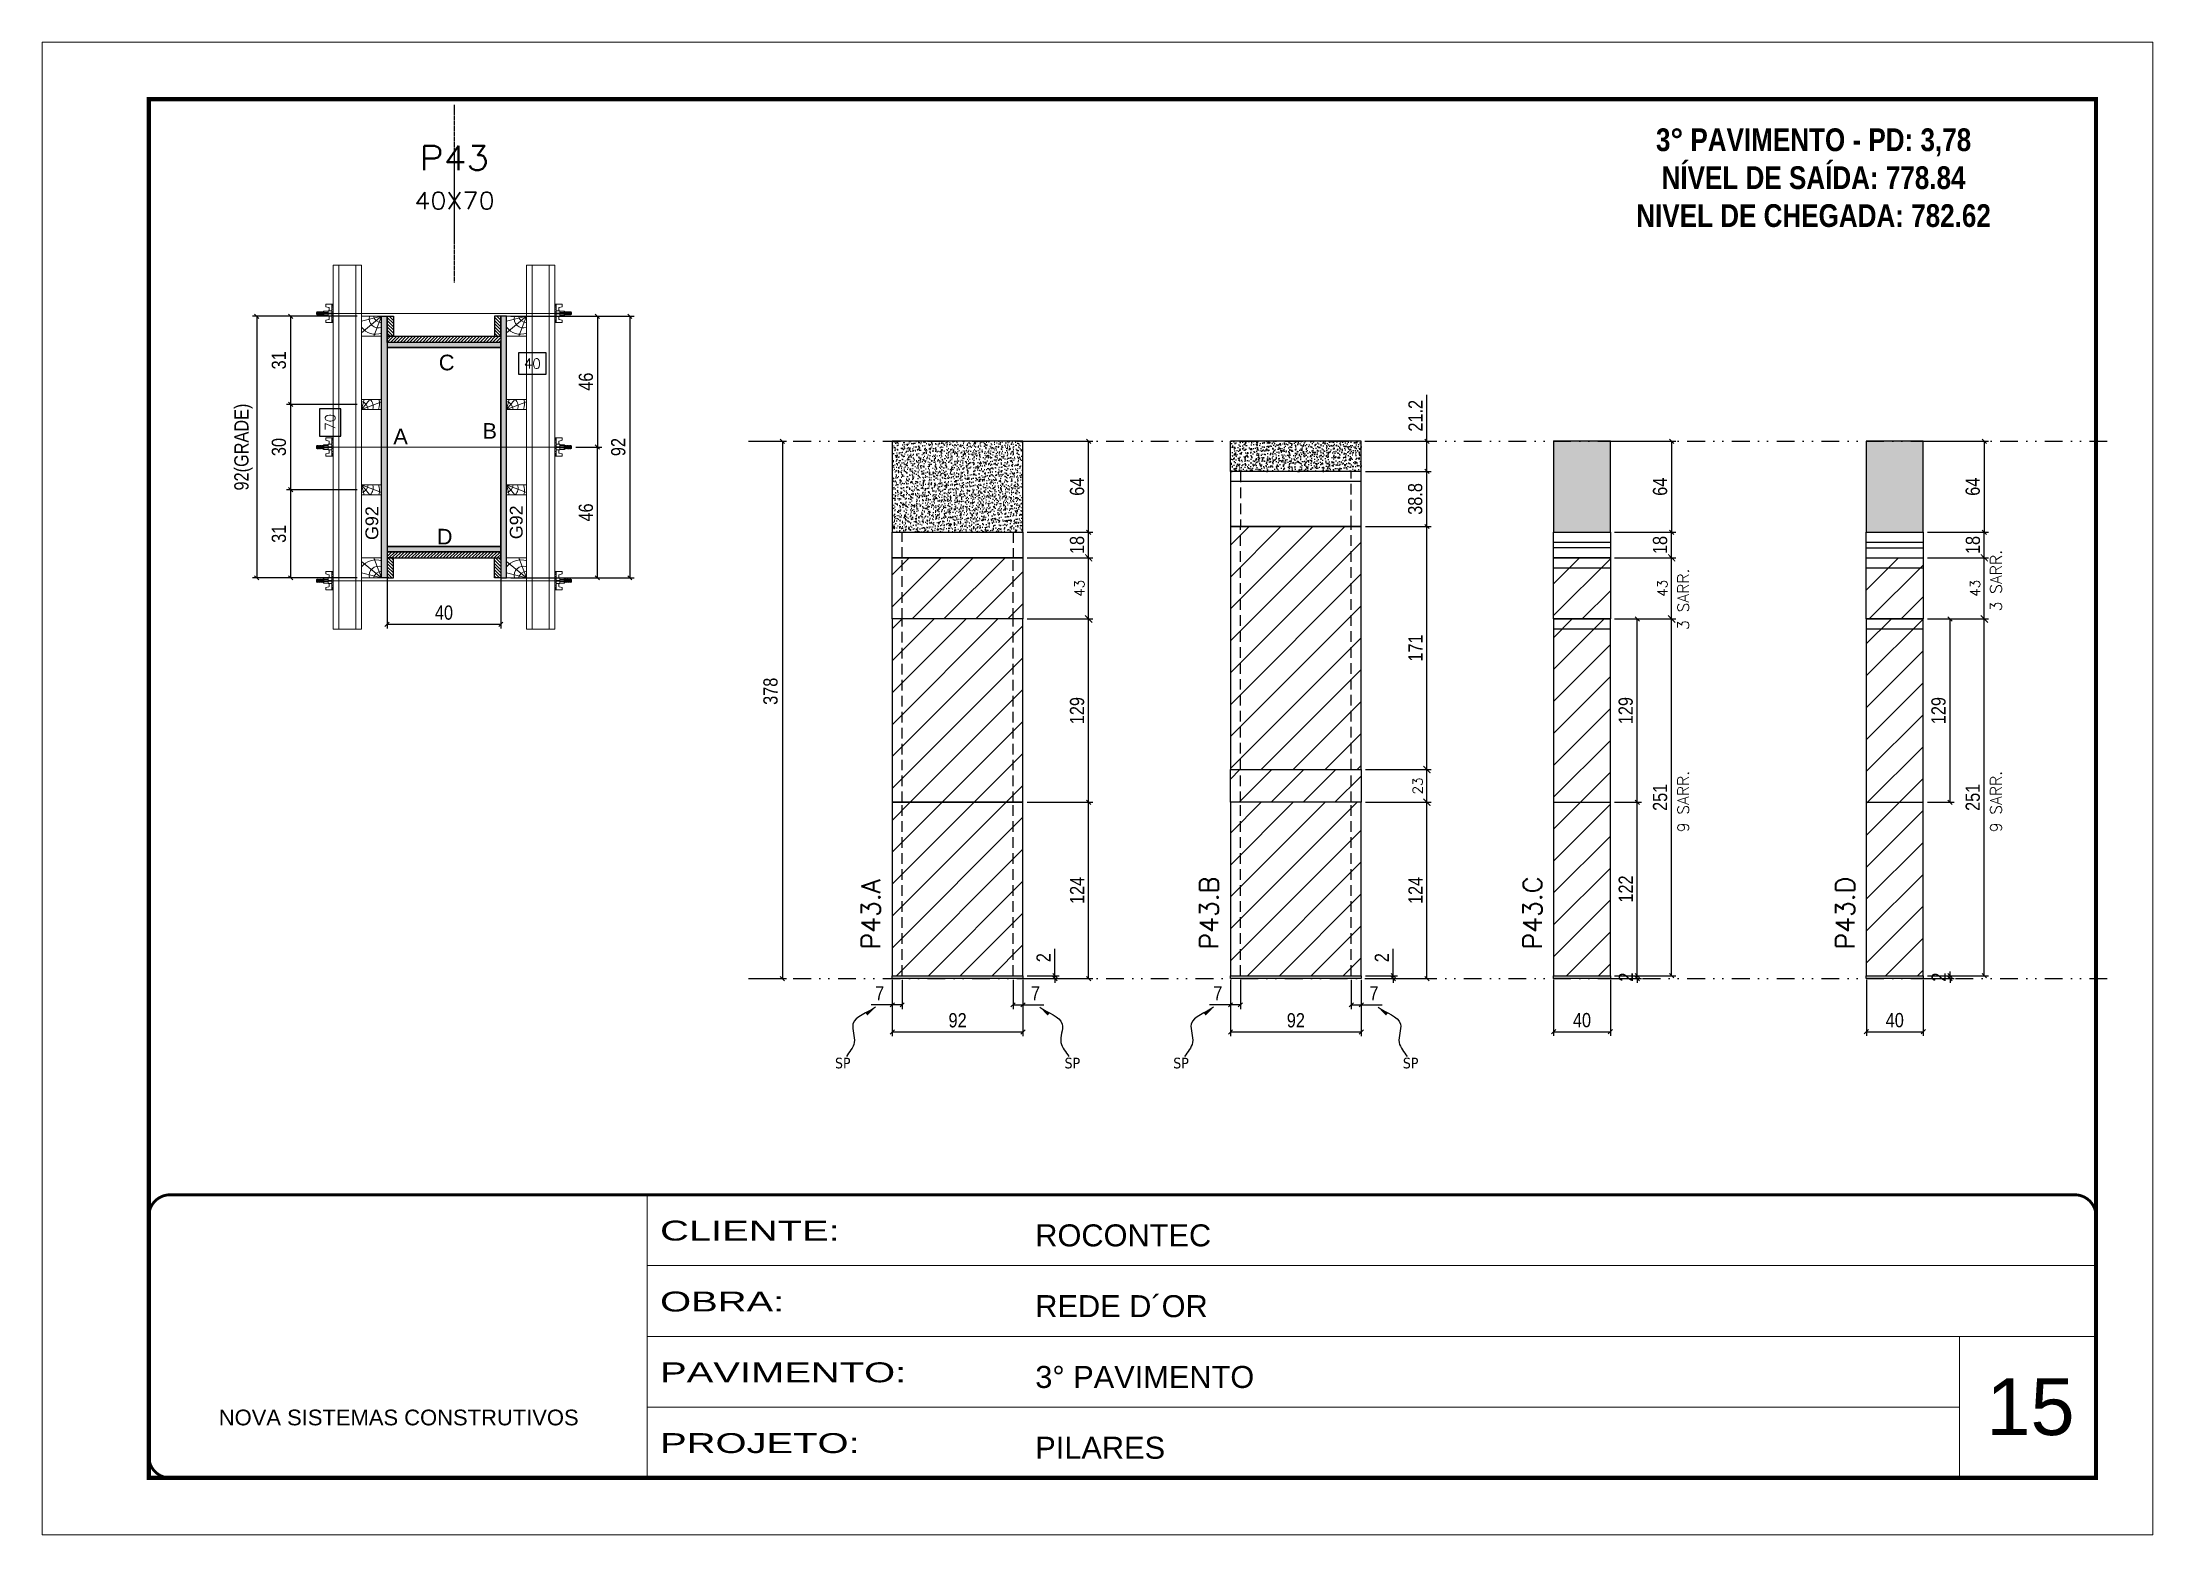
# Model space of a CAD drawing. Extents: x 2949 to 9203, y -16089 to 12527.
# Drawn here: x 6133 to 7618, y 8031 to 9081 of the extents above; entities that cross this region are included whole.
import ezdxf
from ezdxf.enums import TextEntityAlignment as Align

# ---------------------------------------------------------------- set-up
doc = ezdxf.new("R2010")
doc.units = 0
for name, pattern in [('CONTINUO', [0]), ('DASHED', [0.75, 0.5, -0.25]), ('DIVIDE2', [0.625, 0.25, -0.125, 0, -0.125, 0, -0.125]), ('HIDDEN', [0.375, 0.25, -0.125])]:
    doc.linetypes.add(name, pattern=pattern)
for name, color, linetype, lineweight in [('CARIMBO', 255, 'Continuous', 9), ('Folhas', 255, 'Continuous', 9), ('Hachura', 251, 'Continuous', 9), ('Madeira', 126, 'Continuous', 18), ('Perfil Metálico', 224, 'Continuous', 18), ('SARRAFO DE PRESSAO', 251, 'DASHED', 9), ('Texto Seção', 7, 'Continuous', 15)]:
    doc.layers.add(name, color=color, linetype=linetype, lineweight=lineweight)
for name, color, linetype in [('CHAPA', 1, 'Continuous'), ('COTA', 241, 'Continuous'), ('cotas', 4, 'Continuous'), ('MEIO_PONT', 93, 'Continuous'), ('NOMENCLATURA', 7, 'Continuous'), ('Nível', 160, 'Continuous'), ('Painéis', 200, 'Continuous'), ('SARR_2.2x7', 40, 'Continuous'), ('SARRAFO', 251, 'Continuous'), ('Sarrafo de Pressão', 42, 'HIDDEN'), ('texto', 7, 'Continuous'), ('Texto de Titulo', 7, 'Continuous'), ('Texto Qtd Sarr', 242, 'Continuous'), ('TEXTO_GERAL', 7, 'Continuous')]:
    doc.layers.add(name, color=color, linetype=linetype)
doc.styles.add('ARIAL', font='arial.ttf')
doc.styles.add('COTA TECNICA', font='techl___.ttf', dxfattribs={"height": 10})
doc.styles.add('COTA TECNICA 2X', font='techl___.ttf', dxfattribs={"height": 10})
doc.styles.add('COTA TECNICA-50', font='techl___.ttf', dxfattribs={"height": 10})
doc.styles.add('REGUA-120', font='ROMANS.shx', dxfattribs={"height": 15})
doc.styles.add('ROMANC', font='techb___.ttf', dxfattribs={"height": 2.5})
doc.styles.add('ROMANS', font='romans.shx')
doc.styles.add('SANSSERIF', font='sas_____.pfb')
doc.styles.get("Standard").update_dxf_attribs({"font": 'arial.ttf'})
doc.styles.add('Tecnologia', font='')
doc.styles.get('Tecnologia').set_extended_font_data('Forgotten Futurist')
doc.dimstyles.new('COTA PAINEL-50', dxfattribs={"dimtxt": 10, "dimasz": 3, "dimexe": 3, "dimexo": 3, "dimgap": 3, "dimtad": 1, "dimdec": 1, "dimzin": 12, "dimdsep": 46, "dimtxsty": 'COTA TECNICA-50', "dimblk1": 'OBLIQUE', "dimblk2": 'OBLIQUE', "dimsah": 1, "dimcen": 0.9, "dimclrd": 4, "dimclre": 4, "dimclrt": 240, "dimadec": 1, "dimazin": 3, "dimtfac": 1, "dimtdec": 1, "dimtmove": 0, "dimatfit": 3, "dimfxl": 1, "dimtolj": 1, "dimtzin": 12, "dimarcsym": 0})
doc.dimstyles.new('Cota Paínel', dxfattribs={"dimtxt": 7, "dimasz": 5, "dimexe": 3, "dimexo": 3, "dimgap": 3, "dimtad": 1, "dimdec": 1, "dimzin": 12, "dimdsep": 46, "dimtxsty": 'ROMANS', "dimblk": 'ARCHTICK', "dimcen": 0, "dimclrd": 4, "dimclre": 4, "dimclrt": 1, "dimadec": 1, "dimazin": 3, "dimtfac": 1, "dimtdec": 1, "dimtmove": 0, "dimatfit": 3, "dimldrblk": 'OBLIQUE', "dimfxl": 1, "dimtolj": 1, "dimtzin": 12, "dimarcsym": 0})
doc.dimstyles.new('PAINEL', dxfattribs={"dimtxt": 10, "dimasz": 3, "dimexe": 3, "dimexo": 3, "dimgap": 3, "dimtad": 1, "dimdec": 1, "dimzin": 12, "dimdsep": 46, "dimtxsty": 'COTA TECNICA', "dimblk1": 'OBLIQUE', "dimblk2": 'OBLIQUE', "dimsah": 1, "dimcen": 0.9, "dimclrd": 4, "dimclre": 4, "dimclrt": 240, "dimadec": 1, "dimazin": 3, "dimtfac": 1, "dimtdec": 1, "dimtmove": 0, "dimatfit": 3, "dimfxl": 1, "dimtolj": 1, "dimtzin": 12, "dimarcsym": 0})
doc.dimstyles.new('SECAO PILAR', dxfattribs={"dimtxt": 10, "dimasz": 3, "dimexe": 3, "dimexo": 3, "dimgap": 3, "dimtad": 1, "dimdec": 1, "dimlfac": 0.5, "dimzin": 12, "dimdsep": 46, "dimtxsty": 'COTA TECNICA 2X', "dimblk1": 'OBLIQUE', "dimblk2": 'OBLIQUE', "dimsah": 1, "dimcen": 0.9, "dimclrd": 256, "dimclre": 256, "dimclrt": 256, "dimadec": 1, "dimazin": 3, "dimtfac": 1, "dimtdec": 1, "dimtmove": 0, "dimatfit": 3, "dimfxl": 1, "dimtolj": 1, "dimtzin": 12, "dimarcsym": 0})
doc.dimstyles.new('SECÇÃO 2', dxfattribs={"dimtxt": 7, "dimasz": 6, "dimexe": 0.18, "dimexo": 2, "dimgap": -4, "dimtad": 3, "dimdec": 1, "dimlfac": 0.5, "dimzin": 12, "dimdsep": 46, "dimtxsty": 'ROMANS', "dimblk": 'ARCHTICK', "dimcen": 0.09, "dimse1": 1, "dimse2": 1, "dimsd1": 1, "dimsd2": 1, "dimclrd": 180, "dimclre": 5, "dimclrt": 1, "dimadec": 0, "dimazin": 3, "dimtfac": 1, "dimtdec": 1, "dimtofl": 0, "dimtmove": 0, "dimatfit": 3, "dimldrblk": 'ARCHTICK', "dimfxl": 1, "dimtolj": 1, "dimtzin": 0, "dimarcsym": 0})
doc.dimstyles.get("Standard").update_dxf_attribs({"dimtxt": 0.18, "dimasz": 0.18, "dimexe": 0.18, "dimexo": 0.0625, "dimgap": 0.09, "dimtad": 0, "dimtih": 1, "dimtoh": 1, "dimdec": 4, "dimzin": 0, "dimdsep": 46, "dimtxsty": 'Standard', "dimcen": 0.09, "dimadec": 0, "dimazin": 0, "dimtfac": 1, "dimtdec": 4, "dimtofl": 0, "dimtmove": 0, "dimatfit": 3, "dimfxl": 1, "dimtolj": 1, "dimtzin": 0, "dimarcsym": 0})
pattern_1 = [(45, (-126060.691, -22713.47), (-11.2253202, 11.2253202), [])]
pattern_2 = [(45, (15860.1789, 31613.9956), (-1.12253202, 1.12253202), [])]

msp = doc.modelspace()

# ---------------------------------------------------------------- texts
at = {"layer": 'CARIMBO', "style": 'ARIAL'}
msp.add_text('15', height=40, dxfattribs=at).set_placement((7500.39, 8101.15))
at = {"layer": 'NOMENCLATURA', "color": 2, "insert": (7378.86, 9047.07), "char_height": 16, "attachment_point": 2, "style": 'ROMANC'}
msp.add_mtext_dynamic_manual_height_columns('\\P3° PAVIMENTO - PD: 3,78\\PNÍVEL DE SAÍDA: 778.84\\PNIVEL DE CHEGADA: 782.62', width=300.2766, gutter_width=1, heights=[0], dxfattribs=at)
at = {"layer": 'texto', "color": 0, "char_height": 7.5, "attachment_point": 5}
for insert in [(6695.8, 8362.8), (6857.36, 8362.8), (6933.81, 8362.8), (7095.37, 8362.8)]:
    msp.add_mtext('{\\fTahoma|b0|i0|c0|p34;\\C4;SP}', dxfattribs=dict(at, insert=insert))
at = {"layer": 'Texto Seção', "linetype": 'Continuous', "style": 'ROMANS'}
for s, p in [('3 SARR.', (7511.23, 8680.63)), ('3 SARR.', (7291.16, 8667.53)), ('9 SARR.', (7291.16, 8525.21)), ('9 SARR.', (7511.23, 8525.21))]:
    msp.add_text(s, height=8, rotation=90, dxfattribs=at).set_placement(p)
at = {"layer": 'Texto Seção', "char_height": 13, "width": 285.3299, "attachment_point": 7, "rotation": 90, "style": 'REGUA-120'}
for s, insert in [('P43.A', (6722.03, 8442.76)), ('P43.B', (6960.04, 8442.76)), ('P43.C', (7187.56, 8442.76)), ('P43.D', (7407.63, 8442.76))]:
    msp.add_mtext(s, dxfattribs=dict(at, insert=insert))
at = {"layer": 'TEXTO_GERAL', "style": 'ARIAL'}
for s, p in [('C', (6417.1, 8855.69)), ('A', (6384.68, 8803.63)), ('B', (6447.4, 8807.55)), ('D', (6415.7, 8733.19))]:
    msp.add_text(s, height=11, dxfattribs=at).set_placement(p, align=Align.MIDDLE_CENTER)
at = {"layer": 'TEXTO_GERAL', "color": 0, "linetype": 'Continuous', "style": 'SANSSERIF'}
for p in [(6364.5, 8730.85), (6466.06, 8731.4)]:
    msp.add_text('G92', height=9, rotation=90, dxfattribs=at).set_placement(p, align=Align.MIDDLE_LEFT)

# ---------------------------------------------------------------- blocks, each defined once
blk = doc.blocks.new('9999999999')
at = {"color": 30, "linetype": 'CONTINUO'}
for p, q in [((98564.6, 34230.2), (98564.6, 34429.4)), ((98564.6, 34379.6), (99584, 34379.6)), ((98564.6, 34329.8), (99488, 34329.8)), ((99584, 34329.8), (99488, 34329.8)), ((99488, 34329.8), (99488, 34230.2)), ((98564.6, 34280), (99488, 34280))]:
    blk.add_line(p, q, dxfattribs=at)
at = {"color": 30, "linetype": 'CONTINUO', "const_width": 2}
blk.add_lwpolyline([(99584, 34230.2), (99584, 34414.4, 0.414214), (99569, 34429.4), (98229, 34429.4, 0.414214), (98214, 34414.4), (98214, 34245.2, 0.414214), (98229, 34230.2), (99584, 34230.2)], format="xyb", dxfattribs=at)
at = {"layer": 'Folhas'}
blk.add_lwpolyline([(98139, 34190.2), (99624, 34190.2), (99624, 35240.2), (98139, 35240.2)], close=True, dxfattribs=at)
at = {"layer": 'Folhas', "color": 30, "const_width": 3}
blk.add_lwpolyline([(98214, 34230.2), (99584, 34230.2), (99584, 35200.2), (98214, 35200.2)], close=True, dxfattribs=at)
at = {"color": 7, "linetype": 'Continuous', "ltscale": 5, "style": 'ARIAL'}
for s, height, p in [('ROCONTEC', 15.48, (98837.7, 34393.1)), ('REDE D´OR', 15.48, (98837.7, 34343.3)), ('3° PAVIMENTO', 15.483, (98837.7, 34293.5)), ('NOVA SISTEMAS CONSTRUTIVOS', 11.059, (98263.2, 34267.2)), ('PILARES', 15.48, (98837.7, 34243.7))]:
    blk.add_text(s, height=height, dxfattribs=at).set_placement(p)
at = {"layer": 'Folhas', "color": 7, "style": 'Tecnologia', "width": 1.5}
for s, p in [('CLIENTE:', (98573.7, 34397.2)), ('OBRA:', (98573.7, 34347.3)), ('PAVIMENTO:', (98573.7, 34297.5)), ('PROJETO:', (98573.7, 34247.7))]:
    blk.add_text(s, height=14, dxfattribs=at).set_placement(p)
blk = doc.blocks.new('_Oblique')
at = {"color": 0, "linetype": 'ByBlock', "lineweight": -2}
blk.add_line((-0.5, -0.5), (0.5, 0.5), dxfattribs=at)
blk = doc.blocks.new('*D442')
at = {"layer": 'cotas', "color": 4, "linetype": 'ByBlock', "lineweight": -2, "transparency": 16777216}
for p, q in [((6632.6, 8800.3), (6656.3, 8800.3)), ((6653.3, 8800.3), (6653.3, 8422.3)), ((6632.6, 8422.3), (6656.3, 8422.3))]:
    blk.add_line(p, q, dxfattribs=at)
at = {"layer": 'Defpoints', "color": 0, "linetype": 'ByBlock', "transparency": 16777216}
for p in [(6629.6, 8800.3), (6629.6, 8422.3), (6653.3, 8422.3)]:
    blk.add_point(p, dxfattribs=at)
at = {"layer": 'cotas', "color": 4, "linetype": 'ByBlock', "lineweight": -2, "transparency": 16777216, "xscale": 3, "yscale": 3, "zscale": 3}
for p, rotation in [((6653.3, 8800.3), 90), ((6653.3, 8422.3), 270)]:
    blk.add_blockref('_Oblique', p, dxfattribs=dict(at, rotation=rotation))
at = {"layer": 'cotas', "color": 240, "linetype": 'ByBlock', "transparency": 16777216, "insert": (6645, 8624.4), "char_height": 10, "attachment_point": 5, "rotation": 90, "style": 'COTA TECNICA'}
blk.add_mtext('\\A1;378', dxfattribs=at)
blk = doc.blocks.new('*D422')
at = {"layer": 'COTA', "color": 4, "lineweight": -2, "transparency": 16777216}
for p, q in [((6730.6, 8421.3), (6730.6, 8381.8)), ((6822.6, 8421.3), (6822.6, 8381.8)), ((6730.6, 8384.8), (6822.6, 8384.8))]:
    blk.add_line(p, q, dxfattribs=at)
at = {"layer": 'Defpoints', "color": 0, "transparency": 16777216}
for p in [(6730.6, 8424.3), (6822.6, 8424.3), (6822.6, 8384.8)]:
    blk.add_point(p, dxfattribs=at)
at = {"layer": 'COTA', "color": 4, "lineweight": -2, "transparency": 16777216, "xscale": 3, "yscale": 3, "zscale": 3, "rotation": 180}
blk.add_blockref('_Oblique', (6730.6, 8384.8), dxfattribs=at)
at = {"layer": 'COTA', "color": 4, "lineweight": -2, "transparency": 16777216, "xscale": 3, "yscale": 3, "zscale": 3}
blk.add_blockref('_Oblique', (6822.6, 8384.8), dxfattribs=at)
at = {"layer": 'COTA', "color": 240, "transparency": 16777216, "insert": (6776.6, 8392.9), "char_height": 10, "attachment_point": 5, "style": 'COTA TECNICA'}
blk.add_mtext('\\A1;92', dxfattribs=at)
blk = doc.blocks.new('*D423')
at = {"layer": 'COTA', "color": 4, "lineweight": -2, "transparency": 16777216}
for p, q in [((6825.6, 8800.3), (6871.8, 8800.3)), ((6868.8, 8736.3), (6868.8, 8800.3)), ((6825.6, 8736.3), (6871.8, 8736.3))]:
    blk.add_line(p, q, dxfattribs=at)
at = {"layer": 'Defpoints', "color": 0, "transparency": 16777216}
for p in [(6822.6, 8800.3), (6868.8, 8800.3), (6822.6, 8736.3)]:
    blk.add_point(p, dxfattribs=at)
at = {"layer": 'COTA', "color": 4, "lineweight": -2, "transparency": 16777216, "xscale": 3, "yscale": 3, "zscale": 3}
for p, rotation in [((6868.8, 8800.3), 90), ((6868.8, 8736.3), 270)]:
    blk.add_blockref('_Oblique', p, dxfattribs=dict(at, rotation=rotation))
at = {"layer": 'COTA', "color": 240, "transparency": 16777216, "insert": (6860.7, 8768.3), "char_height": 10, "attachment_point": 5, "rotation": 90, "style": 'COTA TECNICA'}
blk.add_mtext('\\A1;64', dxfattribs=at)
blk = doc.blocks.new('*D424')
at = {"layer": 'COTA', "color": 4, "lineweight": -2, "transparency": 16777216}
for p, q in [((6737.6, 8421.3), (6737.6, 8400.8)), ((6730.6, 8419.3), (6730.6, 8400.8)), ((6730.6, 8403.8), (6715.8, 8403.8)), ((6737.6, 8403.8), (6730.6, 8403.8))]:
    blk.add_line(p, q, dxfattribs=at)
at = {"layer": 'Defpoints', "color": 0, "transparency": 16777216}
for p in [(6730.6, 8422.3), (6737.6, 8424.3), (6730.6, 8403.8)]:
    blk.add_point(p, dxfattribs=at)
at = {"layer": 'COTA', "color": 4, "lineweight": -2, "transparency": 16777216, "xscale": 3, "yscale": 3, "zscale": 3, "rotation": 180}
blk.add_blockref('_Oblique', (6730.6, 8403.8), dxfattribs=at)
at = {"layer": 'COTA', "color": 4, "lineweight": -2, "transparency": 16777216, "xscale": 3, "yscale": 3, "zscale": 3}
blk.add_blockref('_Oblique', (6737.6, 8403.8), dxfattribs=at)
at = {"layer": 'COTA', "color": 240, "transparency": 16777216, "insert": (6721.7, 8411.9), "char_height": 10, "attachment_point": 5, "style": 'COTA TECNICA-50'}
blk.add_mtext('\\A1;7', dxfattribs=at)
blk = doc.blocks.new('*D425')
at = {"layer": 'COTA', "color": 4, "lineweight": -2, "transparency": 16777216}
for p, q in [((6815.6, 8421.3), (6815.6, 8400.8)), ((6822.6, 8419.3), (6822.6, 8400.8)), ((6815.6, 8403.8), (6822.6, 8403.8)), ((6822.6, 8403.8), (6837.3, 8403.8))]:
    blk.add_line(p, q, dxfattribs=at)
at = {"layer": 'Defpoints', "color": 0, "transparency": 16777216}
for p in [(6815.6, 8424.3), (6822.6, 8422.3), (6822.6, 8403.8)]:
    blk.add_point(p, dxfattribs=at)
at = {"layer": 'COTA', "color": 4, "lineweight": -2, "transparency": 16777216, "xscale": 3, "yscale": 3, "zscale": 3, "rotation": 180}
blk.add_blockref('_Oblique', (6815.6, 8403.8), dxfattribs=at)
at = {"layer": 'COTA', "color": 4, "lineweight": -2, "transparency": 16777216, "xscale": 3, "yscale": 3, "zscale": 3}
blk.add_blockref('_Oblique', (6822.6, 8403.8), dxfattribs=at)
at = {"layer": 'COTA', "color": 240, "transparency": 16777216, "insert": (6831.4, 8411.9), "char_height": 10, "attachment_point": 5, "style": 'COTA TECNICA-50'}
blk.add_mtext('\\A1;7', dxfattribs=at)
blk = doc.blocks.new('*D426')
at = {"layer": 'COTA', "color": 4, "lineweight": -2, "transparency": 16777216}
for p, q in [((6825.6, 8546.3), (6871.8, 8546.3)), ((6868.8, 8422.3), (6868.8, 8546.3)), ((6825.6, 8422.3), (6871.8, 8422.3))]:
    blk.add_line(p, q, dxfattribs=at)
at = {"layer": 'Defpoints', "color": 0, "transparency": 16777216}
for p in [(6822.6, 8546.3), (6868.8, 8546.3), (6822.6, 8422.3)]:
    blk.add_point(p, dxfattribs=at)
at = {"layer": 'COTA', "color": 4, "lineweight": -2, "transparency": 16777216, "xscale": 3, "yscale": 3, "zscale": 3}
for p, rotation in [((6868.8, 8546.3), 90), ((6868.8, 8422.3), 270)]:
    blk.add_blockref('_Oblique', p, dxfattribs=dict(at, rotation=rotation))
at = {"layer": 'COTA', "color": 240, "transparency": 16777216, "insert": (6860.7, 8484.3), "char_height": 10, "attachment_point": 5, "rotation": 90, "style": 'COTA TECNICA-50'}
blk.add_mtext('\\A1;124', dxfattribs=at)
blk = doc.blocks.new('*D427')
at = {"layer": 'COTA', "color": 4, "lineweight": -2, "transparency": 16777216}
for p, q in [((6845.1, 8424.3), (6845.1, 8443.1)), ((6825.6, 8424.3), (6848.1, 8424.3)), ((6825.6, 8422.3), (6848.1, 8422.3)), ((6845.1, 8422.3), (6845.1, 8424.3)), ((6845.1, 8422.3), (6845.1, 8419.3))]:
    blk.add_line(p, q, dxfattribs=at)
at = {"layer": 'Defpoints', "color": 0, "transparency": 16777216}
for p in [(6822.6, 8424.3), (6822.6, 8422.3), (6845.1, 8422.3)]:
    blk.add_point(p, dxfattribs=at)
at = {"layer": 'COTA', "color": 4, "lineweight": -2, "transparency": 16777216, "xscale": 3, "yscale": 3, "zscale": 3}
for p, rotation in [((6845.1, 8424.3), 270), ((6845.1, 8422.3), 90)]:
    blk.add_blockref('_Oblique', p, dxfattribs=dict(at, rotation=rotation))
at = {"layer": 'COTA', "color": 240, "transparency": 16777216, "insert": (6837.1, 8437), "char_height": 10, "attachment_point": 5, "rotation": 90, "style": 'COTA TECNICA-50'}
blk.add_mtext('\\A1;2', dxfattribs=at)
blk = doc.blocks.new('*D403')
at = {"layer": 'COTA', "color": 180, "lineweight": -2, "transparency": 16777216}
for p, q in [((6342.7, 8823.2), (6327.7, 8823.2)), ((6327.7, 8823.2), (6327.7, 8803.9)), ((6342.7, 8803.9), (6342.7, 8823.2)), ((6327.7, 8803.9), (6342.7, 8803.9))]:
    blk.add_line(p, q, dxfattribs=at)
at = {"layer": 'Defpoints', "color": 0, "transparency": 16777216}
for p in [(6375.2, 8866.2), (6346.7, 8726.2), (6375.2, 8726.2)]:
    blk.add_point(p, dxfattribs=at)
at = {"layer": 'COTA', "color": 1, "transparency": 16777216, "insert": (6335.2, 8813.6), "char_height": 7, "attachment_point": 5, "rotation": 90, "style": 'ROMANS'}
blk.add_mtext('\\A1;70', dxfattribs=at)
blk = doc.blocks.new('_ArchTick')
at = {"color": 0, "linetype": 'ByBlock', "const_width": 0.15}
blk.add_lwpolyline([(-0.5, -0.5), (0.5, 0.5)], dxfattribs=at)
blk = doc.blocks.new('*D404')
at = {"layer": 'COTA', "lineweight": -2, "transparency": 16777216}
for p, q in [((6462.2, 8888.2), (6549, 8888.2)), ((6546, 8888.2), (6546, 8704.2)), ((6462.2, 8704.2), (6549, 8704.2))]:
    blk.add_line(p, q, dxfattribs=at)
at = {"layer": 'Defpoints', "color": 0, "transparency": 16777216}
for p in [(6459.2, 8888.2), (6459.2, 8704.2), (6546, 8704.2)]:
    blk.add_point(p, dxfattribs=at)
at = {"layer": 'COTA', "lineweight": -2, "transparency": 16777216, "xscale": 3, "yscale": 3, "zscale": 3}
for p, rotation in [((6546, 8888.2), 90), ((6546, 8704.2), 270)]:
    blk.add_blockref('_Oblique', p, dxfattribs=dict(at, rotation=rotation))
at = {"layer": 'COTA', "transparency": 16777216, "insert": (6537.9, 8796.2), "char_height": 10, "attachment_point": 5, "rotation": 90, "style": 'COTA TECNICA 2X'}
blk.add_mtext('\\A1;92', dxfattribs=at)
blk = doc.blocks.new('*D405')
at = {"layer": 'COTA', "lineweight": -2, "transparency": 16777216}
for p, q in [((6496.2, 8888.2), (6526.2, 8888.2)), ((6523.2, 8888.2), (6523.2, 8796.2)), ((6508, 8796.2), (6526.2, 8796.2))]:
    blk.add_line(p, q, dxfattribs=at)
at = {"layer": 'Defpoints', "color": 0, "transparency": 16777216}
for p in [(6493.2, 8888.2), (6505, 8796.2), (6523.2, 8796.2)]:
    blk.add_point(p, dxfattribs=at)
at = {"layer": 'COTA', "lineweight": -2, "transparency": 16777216, "xscale": 3, "yscale": 3, "zscale": 3}
for p, rotation in [((6523.2, 8888.2), 90), ((6523.2, 8796.2), 270)]:
    blk.add_blockref('_Oblique', p, dxfattribs=dict(at, rotation=rotation))
at = {"layer": 'COTA', "transparency": 16777216, "insert": (6515.1, 8842.2), "char_height": 10, "attachment_point": 5, "rotation": 90, "style": 'COTA TECNICA 2X'}
blk.add_mtext('\\A1;46', dxfattribs=at)
blk = doc.blocks.new('*D406')
at = {"layer": 'COTA', "lineweight": -2, "transparency": 16777216}
for p, q in [((6508, 8796.2), (6526.2, 8796.2)), ((6523.2, 8704.2), (6523.2, 8796.2)), ((6496.2, 8704.2), (6526.2, 8704.2))]:
    blk.add_line(p, q, dxfattribs=at)
at = {"layer": 'Defpoints', "color": 0, "transparency": 16777216}
for p in [(6505, 8796.2), (6523.2, 8796.2), (6493.2, 8704.2)]:
    blk.add_point(p, dxfattribs=at)
at = {"layer": 'COTA', "lineweight": -2, "transparency": 16777216, "xscale": 3, "yscale": 3, "zscale": 3}
for p, rotation in [((6523.2, 8796.2), 90), ((6523.2, 8704.2), 270)]:
    blk.add_blockref('_Oblique', p, dxfattribs=dict(at, rotation=rotation))
at = {"layer": 'COTA', "transparency": 16777216, "insert": (6515.1, 8750.2), "char_height": 10, "attachment_point": 5, "rotation": 90, "style": 'COTA TECNICA 2X'}
blk.add_mtext('\\A1;46', dxfattribs=at)
blk = doc.blocks.new('*D407')
at = {"layer": 'COTA', "color": 180, "lineweight": -2, "transparency": 16777216}
for p, q in [((6487.1, 8862.4), (6467.7, 8862.4)), ((6467.7, 8862.4), (6467.7, 8847.4)), ((6487.1, 8847.4), (6487.1, 8862.4)), ((6467.7, 8847.4), (6487.1, 8847.4))]:
    blk.add_line(p, q, dxfattribs=at)
at = {"layer": 'Defpoints', "color": 0, "transparency": 16777216}
for p in [(6375.2, 8866.2), (6455.2, 8866.2), (6455.2, 8843.4)]:
    blk.add_point(p, dxfattribs=at)
at = {"layer": 'COTA', "color": 1, "transparency": 16777216, "insert": (6477.4, 8854.9), "char_height": 7, "attachment_point": 5, "style": 'ROMANS'}
blk.add_mtext('\\A1;40', dxfattribs=at)
blk = doc.blocks.new('titulo1')
at = {"layer": 'Defpoints', "color": 252, "linetype": 'HIDDEN', "ltscale": 2}
blk.add_line((0, 0), (0, 125), dxfattribs=at)
at = {"layer": 'Defpoints', "style": 'ROMANS', "oblique": 15}
blk.add_attdef('FOLHA', text='', height=10, dxfattribs=at).set_placement((0, 15.6), align=Align.MIDDLE_CENTER)
at = {"layer": 'Texto Qtd Sarr', "color": 3, "style": 'ROMANS', "oblique": 15}
for tag, height, p in [('TITULO', 17, (0, 71.4)), ('SEÇÃO', 12, (0, 41.5))]:
    blk.add_attdef(tag, text='', height=height, dxfattribs=at).set_placement(p, align=Align.MIDDLE_CENTER)
blk = doc.blocks.new('PONTALETE')
at = {"layer": 'Madeira'}
for q in [(2.71, 7), (7, 5.76), (7, 1.74)]:
    blk.add_line((0, 0), q, dxfattribs=at)
blk.add_lwpolyline([(0, 0), (7, 0), (7, 7), (0, 7)], close=True, dxfattribs=at)
for centre, radius, start, end in [((2.04, 0.06), 6.23, 37.28179, 109.09128), ((1.09, 0.9), 3.19, 343.60304, 109.98471), ((-0.21, -0.78), 3.09, 14.63219, 86.0383)]:
    blk.add_arc(centre, radius, start, end, dxfattribs=at)
blk = doc.blocks.new('*D408')
at = {"layer": 'COTA', "lineweight": -2, "transparency": 16777216}
for p, q in [((6354.2, 8888.2), (6280.5, 8888.2)), ((6283.5, 8888.2), (6283.5, 8704.2)), ((6354.2, 8704.2), (6280.5, 8704.2))]:
    blk.add_line(p, q, dxfattribs=at)
at = {"layer": 'Defpoints', "color": 0, "transparency": 16777216}
for p in [(6357.2, 8888.2), (6283.5, 8704.2), (6357.2, 8704.2)]:
    blk.add_point(p, dxfattribs=at)
at = {"layer": 'COTA', "lineweight": -2, "transparency": 16777216, "xscale": 3, "yscale": 3, "zscale": 3}
for p, rotation in [((6283.5, 8888.2), 90), ((6283.5, 8704.2), 270)]:
    blk.add_blockref('_Oblique', p, dxfattribs=dict(at, rotation=rotation))
at = {"layer": 'COTA', "transparency": 16777216, "insert": (6274.2, 8796.2), "char_height": 10, "attachment_point": 5, "rotation": 90, "style": 'COTA TECNICA 2X'}
blk.add_mtext('\\A1;92(GRADE)', dxfattribs=at)
blk = doc.blocks.new('MEIO PONTALETE')
at = {"layer": 'Madeira'}
for q in [(2.71, 7), (3.5, 2.88), (3.5, 0.87)]:
    blk.add_line((0, 0), q, dxfattribs=at)
blk.add_lwpolyline([(0, 0), (3.5, 0), (3.5, 7), (0, 7)], close=True, dxfattribs=at)
for centre, radius, start, end in [((2.04, 0.06), 6.23, 76.44987, 109.09128), ((1.09, 0.9), 3.19, 40.90626, 109.98471), ((-0.21, -0.78), 3.09, 14.63219, 86.0383)]:
    blk.add_arc(centre, radius, start, end, dxfattribs=at)
blk = doc.blocks.new('*D409')
at = {"layer": 'COTA', "lineweight": -2, "transparency": 16777216}
for p, q in [((6354.2, 8766.2), (6304.3, 8766.2)), ((6307.3, 8766.2), (6307.3, 8704.2)), ((6354.2, 8704.2), (6304.3, 8704.2))]:
    blk.add_line(p, q, dxfattribs=at)
at = {"layer": 'Defpoints', "color": 0, "transparency": 16777216}
for p in [(6357.2, 8766.2), (6307.3, 8704.2), (6357.2, 8704.2)]:
    blk.add_point(p, dxfattribs=at)
at = {"layer": 'COTA', "lineweight": -2, "transparency": 16777216, "xscale": 3, "yscale": 3, "zscale": 3}
for p, rotation in [((6307.3, 8766.2), 90), ((6307.3, 8704.2), 270)]:
    blk.add_blockref('_Oblique', p, dxfattribs=dict(at, rotation=rotation))
at = {"layer": 'COTA', "transparency": 16777216, "insert": (6299.1, 8735.2), "char_height": 10, "attachment_point": 5, "rotation": 90, "style": 'COTA TECNICA 2X'}
blk.add_mtext('\\A1;31', dxfattribs=at)
blk = doc.blocks.new('C')
at = {"layer": 'Hachura', "color": 0}
for p, q in [((0, 3.22), (0, -3.22)), ((0.45, 3.22), (0, 3.22)), ((0.46, 3.16), (0, 3.16)), ((0.46, 3.05), (0, 3.05)), ((0.46, 2.88), (0, 2.88)), ((0, 2.75), (0, -1.16)), ((0.46, 2.65), (0, 2.65)), ((0.46, 2.23), (0, 2.23)), ((0.46, 1.51), (0, 1.51)), ((0.39, 0.49), (0.17, 0.49)), ((0.45, -3.23), (0.45, 3.22)), ((0.45, 3.22), (2.58, 3.22)), ((1.74, 0.97), (0.45, 0.97)), ((1.45, 0.1), (0.45, 0.1)), ((1.35, 1.94), (1.35, 0.96)), ((2.58, 2.39), (1.47, 2.09)), ((1.74, -0.97), (1.74, 0.97)), ((1.74, 0.97), (1.74, 0.84)), ((1.74, 0.97), (1.74, 0.84)), ((1.74, 0.84), (3.35, 0.84)), ((3.35, 0.45), (1.74, 0.45)), ((2.58, 3.22), (2.58, 2.39)), ((3.32, 0.84), (3.32, -0.84)), ((3.35, 0.84), (3.35, -0.84)), ((3.68, 0.45), (3.35, 0.45)), ((3.84, -0.52), (3.35, 0.45)), ((3.35, 0.06), (3.67, -0.57)), ((3.68, 0.45), (4.16, -0.52)), ((3.72, 0.5), (4.25, -0.57)), ((4.37, -0.55), (3.83, 0.53)), ((4.15, 0.45), (3.93, 0.45)), ((4.42, -0.52), (3.93, 0.45)), ((4.15, 0.45), (4.26, 0.45)), ((4.26, 0.45), (4.74, -0.52)), ((4.3, 0.5), (4.83, -0.57)), ((4.95, -0.55), (4.41, 0.53)), ((4.51, 0.45), (4.84, 0.45)), ((5, -0.52), (4.51, 0.45)), ((4.84, 0.45), (5.32, -0.52)), ((4.88, 0.5), (5.41, -0.57)), ((5.53, -0.55), (4.99, 0.53)), ((5.58, -0.52), (5.09, 0.45)), ((5.42, 0.45), (5.09, 0.45)), ((5.58, -0.52), (5.09, 0.45)), ((5.42, 0.45), (5.74, -0.19)), ((5.46, 0.5), (5.74, -0.07)), ((5.74, 0.19), (5.57, 0.53)), ((5.74, 0.32), (5.68, 0.45)), ((5.68, 0.45), (5.74, 0.45)), ((5.74, 0.45), (5.9, 0.29)), ((5.74, 0.45), (5.74, -0.52)), ((5.9, -0.36), (5.9, 0.29)), ((0.45, 0), (0, 0)), ((0.46, -1.52), (0, -1.52)), ((0.46, -2.23), (0, -2.23)), ((0.46, -2.65), (0, -2.65)), ((0.46, -2.88), (0, -2.88)), ((0.46, -3.05), (0, -3.05)), ((0.46, -3.16), (0, -3.16)), ((0, -3.22), (2.57, -3.22)), ((0.08, -0.48), (0.29, -0.48)), ((0.29, -0.48), (0.4, -0.48)), ((0.45, 0), (0.45, -0.97)), ((0.45, -0.16), (1.45, -0.16)), ((0.45, -0.65), (0.45, -0.32)), ((0.45, -3.23), (0.45, -0.65)), ((0.45, -0.97), (1.74, -0.97)), ((1.35, -1.94), (1.35, -0.97)), ((2.58, -2.39), (1.47, -2.1)), ((3.35, -0.32), (1.74, -0.32)), ((3.35, -0.84), (1.74, -0.84)), ((2.58, -3.23), (2.58, -2.39)), ((3.35, -0.07), (3.58, -0.52)), ((3.35, -0.52), (3.58, -0.52)), ((3.84, -0.52), (4.16, -0.52)), ((4.42, -0.52), (4.74, -0.52)), ((4.63, -0.52), (4.74, -0.52)), ((5, -0.52), (5.32, -0.52)), ((5.58, -0.52), (5.74, -0.52)), ((5.74, -0.52), (5.9, -0.36)), ((5.74, -0.52), (5.74, -0.52))]:
    blk.add_line(p, q, dxfattribs=at)
for centre, radius, start, end in [((1.52, 1.94), 0.161, 104.74356, 180), ((1.44, -0.03), 0.129, 272.69497, 87.30503), ((3.81, 0.39), 0.143, 25.56881, 154.43119), ((4.39, 0.39), 0.143, 25.56881, 154.43119), ((4.97, 0.39), 0.143, 25.56881, 154.43119), ((5.55, 0.39), 0.143, 25.56881, 154.43119), ((0.17, -0.37), 0.174, 221.74404, 317.85924), ((1.52, -1.94), 0.161, 180, 255.25644), ((3.71, -0.4), 0.174, 222.14076, 318.25596), ((4.29, -0.4), 0.174, 222.14076, 318.25596), ((4.87, -0.4), 0.174, 222.14076, 318.25596), ((5.45, -0.4), 0.174, 222.14076, 318.25596), ((5.61, -0.4), 0.174, 317.85924, 318.25596)]:
    blk.add_arc(centre, radius, start, end, dxfattribs=at)
blk = doc.blocks.new('*D410')
at = {"layer": 'COTA', "lineweight": -2, "transparency": 16777216}
for p, q in [((6354.2, 8888.2), (6304.3, 8888.2)), ((6307.3, 8888.2), (6307.3, 8826.2)), ((6354.2, 8826.2), (6304.3, 8826.2))]:
    blk.add_line(p, q, dxfattribs=at)
at = {"layer": 'Defpoints', "color": 0, "transparency": 16777216}
for p in [(6357.2, 8888.2), (6307.3, 8826.2), (6357.2, 8826.2)]:
    blk.add_point(p, dxfattribs=at)
at = {"layer": 'COTA', "lineweight": -2, "transparency": 16777216, "xscale": 3, "yscale": 3, "zscale": 3}
for p, rotation in [((6307.3, 8888.2), 90), ((6307.3, 8826.2), 270)]:
    blk.add_blockref('_Oblique', p, dxfattribs=dict(at, rotation=rotation))
at = {"layer": 'COTA', "transparency": 16777216, "insert": (6299.1, 8857.2), "char_height": 10, "attachment_point": 5, "rotation": 90, "style": 'COTA TECNICA 2X'}
blk.add_mtext('\\A1;31', dxfattribs=at)
blk = doc.blocks.new('*D411')
at = {"layer": 'COTA', "lineweight": -2, "transparency": 16777216}
for p, q in [((6354.2, 8826.2), (6304.3, 8826.2)), ((6307.3, 8826.2), (6307.3, 8766.2)), ((6354.2, 8766.2), (6304.3, 8766.2))]:
    blk.add_line(p, q, dxfattribs=at)
at = {"layer": 'Defpoints', "color": 0, "transparency": 16777216}
for p in [(6357.2, 8826.2), (6307.3, 8766.2), (6357.2, 8766.2)]:
    blk.add_point(p, dxfattribs=at)
at = {"layer": 'COTA', "lineweight": -2, "transparency": 16777216, "xscale": 3, "yscale": 3, "zscale": 3}
for p, rotation in [((6307.3, 8826.2), 90), ((6307.3, 8766.2), 270)]:
    blk.add_blockref('_Oblique', p, dxfattribs=dict(at, rotation=rotation))
at = {"layer": 'COTA', "transparency": 16777216, "insert": (6299.1, 8796.2), "char_height": 10, "attachment_point": 5, "rotation": 90, "style": 'COTA TECNICA 2X'}
blk.add_mtext('\\A1;30', dxfattribs=at)
blk = doc.blocks.new('*D432')
at = {"layer": 'COTA', "lineweight": -2, "transparency": 16777216}
for p, q in [((6375.2, 8719.6), (6375.2, 8668.5)), ((6455.2, 8719.6), (6455.2, 8668.5)), ((6375.2, 8671.5), (6455.2, 8671.5))]:
    blk.add_line(p, q, dxfattribs=at)
at = {"layer": 'Defpoints', "color": 0, "transparency": 16777216}
for p in [(6375.2, 8722.6), (6455.2, 8722.6), (6455.2, 8671.5)]:
    blk.add_point(p, dxfattribs=at)
at = {"layer": 'COTA', "lineweight": -2, "transparency": 16777216, "xscale": 3, "yscale": 3, "zscale": 3, "rotation": 180}
blk.add_blockref('_Oblique', (6375.2, 8671.5), dxfattribs=at)
at = {"layer": 'COTA', "lineweight": -2, "transparency": 16777216, "xscale": 3, "yscale": 3, "zscale": 3}
blk.add_blockref('_Oblique', (6455.2, 8671.5), dxfattribs=at)
at = {"layer": 'COTA', "transparency": 16777216, "insert": (6415.2, 8679.7), "char_height": 10, "attachment_point": 5, "style": 'COTA TECNICA 2X'}
blk.add_mtext('\\A1;40', dxfattribs=at)
blk = doc.blocks.new('*D412')
at = {"layer": 'COTA', "color": 4, "lineweight": -2, "transparency": 16777216}
for p, q in [((7195.9, 8421.3), (7195.9, 8381.9)), ((7235.9, 8421.3), (7235.9, 8381.9)), ((7195.9, 8384.9), (7235.9, 8384.9))]:
    blk.add_line(p, q, dxfattribs=at)
at = {"layer": 'Defpoints', "color": 0, "transparency": 16777216}
for p in [(7195.9, 8424.3), (7235.9, 8424.3), (7235.9, 8384.9)]:
    blk.add_point(p, dxfattribs=at)
at = {"layer": 'COTA', "color": 4, "lineweight": -2, "transparency": 16777216, "xscale": 3, "yscale": 3, "zscale": 3, "rotation": 180}
blk.add_blockref('_Oblique', (7195.9, 8384.9), dxfattribs=at)
at = {"layer": 'COTA', "color": 4, "lineweight": -2, "transparency": 16777216, "xscale": 3, "yscale": 3, "zscale": 3}
blk.add_blockref('_Oblique', (7235.9, 8384.9), dxfattribs=at)
at = {"layer": 'COTA', "color": 240, "transparency": 16777216, "insert": (7215.9, 8393), "char_height": 10, "attachment_point": 5, "style": 'COTA TECNICA'}
blk.add_mtext('\\A1;40', dxfattribs=at)
blk = doc.blocks.new('*D413')
at = {"layer": 'COTA', "color": 4, "lineweight": -2, "transparency": 16777216}
for p, q in [((7238.9, 8424.3), (7257.8, 8424.3)), ((7238.9, 8422.3), (7257.8, 8422.3)), ((7254.8, 8424.3), (7254.8, 8427.3)), ((7254.8, 8422.3), (7254.8, 8424.3)), ((7254.8, 8422.3), (7254.8, 8419.3))]:
    blk.add_line(p, q, dxfattribs=at)
at = {"layer": 'Defpoints', "color": 0, "transparency": 16777216}
for p in [(7235.9, 8424.3), (7235.9, 8422.3), (7254.8, 8424.3)]:
    blk.add_point(p, dxfattribs=at)
at = {"layer": 'COTA', "color": 4, "lineweight": -2, "transparency": 16777216, "xscale": 3, "yscale": 3, "zscale": 3}
for p, rotation in [((7254.8, 8424.3), 270), ((7254.8, 8422.3), 90)]:
    blk.add_blockref('_Oblique', p, dxfattribs=dict(at, rotation=rotation))
at = {"layer": 'COTA', "color": 240, "transparency": 16777216, "insert": (7246.8, 8423.3), "char_height": 10, "attachment_point": 5, "rotation": 90, "style": 'COTA TECNICA-50'}
blk.add_mtext('\\A1;2', dxfattribs=at)
blk = doc.blocks.new('*D433')
at = {"layer": 'COTA', "color": 4, "linetype": 'ByBlock', "lineweight": -2, "transparency": 16777216}
for p, q in [((7238.9, 8800.3), (7282, 8800.3)), ((7279, 8800.3), (7279, 8736.3)), ((7238.9, 8736.3), (7282, 8736.3))]:
    blk.add_line(p, q, dxfattribs=at)
at = {"layer": 'Defpoints', "color": 0, "linetype": 'ByBlock', "transparency": 16777216}
for p in [(7235.9, 8800.3), (7235.9, 8736.3), (7279, 8736.3)]:
    blk.add_point(p, dxfattribs=at)
at = {"layer": 'COTA', "color": 4, "linetype": 'ByBlock', "lineweight": -2, "transparency": 16777216, "xscale": 3, "yscale": 3, "zscale": 3}
for p, rotation in [((7279, 8800.3), 90), ((7279, 8736.3), 270)]:
    blk.add_blockref('_Oblique', p, dxfattribs=dict(at, rotation=rotation))
at = {"layer": 'COTA', "color": 240, "linetype": 'ByBlock', "transparency": 16777216, "insert": (7270.9, 8768.3), "char_height": 10, "attachment_point": 5, "rotation": 90, "style": 'COTA TECNICA'}
blk.add_mtext('\\A1;64', dxfattribs=at)
blk = doc.blocks.new('*D434')
at = {"layer": 'COTA', "color": 4, "linetype": 'ByBlock', "lineweight": -2, "transparency": 16777216}
for p, q in [((7238.9, 8675.3), (7282, 8675.3)), ((7279, 8424.3), (7279, 8675.3)), ((7238.9, 8424.3), (7282, 8424.3))]:
    blk.add_line(p, q, dxfattribs=at)
at = {"layer": 'Defpoints', "color": 0, "linetype": 'ByBlock', "transparency": 16777216}
for p in [(7235.9, 8675.3), (7279, 8675.3), (7235.9, 8424.3)]:
    blk.add_point(p, dxfattribs=at)
at = {"layer": 'COTA', "color": 4, "linetype": 'ByBlock', "lineweight": -2, "transparency": 16777216, "xscale": 3, "yscale": 3, "zscale": 3}
for p, rotation in [((7279, 8675.3), 90), ((7279, 8424.3), 270)]:
    blk.add_blockref('_Oblique', p, dxfattribs=dict(at, rotation=rotation))
at = {"layer": 'COTA', "color": 240, "linetype": 'ByBlock', "transparency": 16777216, "insert": (7270.9, 8549.8), "char_height": 10, "attachment_point": 5, "rotation": 90, "style": 'COTA TECNICA'}
blk.add_mtext('\\A1;251', dxfattribs=at)
blk = doc.blocks.new('*D414')
at = {"layer": 'COTA', "color": 4, "lineweight": -2, "transparency": 16777216}
for p, q in [((7416, 8421.3), (7416, 8381.9)), ((7456, 8421.3), (7456, 8381.9)), ((7416, 8384.9), (7456, 8384.9))]:
    blk.add_line(p, q, dxfattribs=at)
at = {"layer": 'Defpoints', "color": 0, "transparency": 16777216}
for p in [(7416, 8424.3), (7456, 8424.3), (7456, 8384.9)]:
    blk.add_point(p, dxfattribs=at)
at = {"layer": 'COTA', "color": 4, "lineweight": -2, "transparency": 16777216, "xscale": 3, "yscale": 3, "zscale": 3, "rotation": 180}
blk.add_blockref('_Oblique', (7416, 8384.9), dxfattribs=at)
at = {"layer": 'COTA', "color": 4, "lineweight": -2, "transparency": 16777216, "xscale": 3, "yscale": 3, "zscale": 3}
blk.add_blockref('_Oblique', (7456, 8384.9), dxfattribs=at)
at = {"layer": 'COTA', "color": 240, "transparency": 16777216, "insert": (7436, 8393), "char_height": 10, "attachment_point": 5, "style": 'COTA TECNICA'}
blk.add_mtext('\\A1;40', dxfattribs=at)
blk = doc.blocks.new('*D415')
at = {"layer": 'COTA', "color": 4, "lineweight": -2, "transparency": 16777216}
for p, q in [((7459, 8424.3), (7477.9, 8424.3)), ((7459, 8422.3), (7477.9, 8422.3)), ((7474.9, 8424.3), (7474.9, 8427.3)), ((7474.9, 8422.3), (7474.9, 8424.3)), ((7474.9, 8422.3), (7474.9, 8419.3))]:
    blk.add_line(p, q, dxfattribs=at)
at = {"layer": 'Defpoints', "color": 0, "transparency": 16777216}
for p in [(7456, 8424.3), (7456, 8422.3), (7474.9, 8424.3)]:
    blk.add_point(p, dxfattribs=at)
at = {"layer": 'COTA', "color": 4, "lineweight": -2, "transparency": 16777216, "xscale": 3, "yscale": 3, "zscale": 3}
for p, rotation in [((7474.9, 8424.3), 270), ((7474.9, 8422.3), 90)]:
    blk.add_blockref('_Oblique', p, dxfattribs=dict(at, rotation=rotation))
at = {"layer": 'COTA', "color": 240, "transparency": 16777216, "insert": (7466.9, 8423.3), "char_height": 10, "attachment_point": 5, "rotation": 90, "style": 'COTA TECNICA-50'}
blk.add_mtext('\\A1;2', dxfattribs=at)
blk = doc.blocks.new('*D435')
at = {"layer": 'COTA', "color": 4, "linetype": 'ByBlock', "lineweight": -2, "transparency": 16777216}
for p, q in [((7459, 8800.3), (7502, 8800.3)), ((7499, 8800.3), (7499, 8736.3)), ((7459, 8736.3), (7502, 8736.3))]:
    blk.add_line(p, q, dxfattribs=at)
at = {"layer": 'Defpoints', "color": 0, "linetype": 'ByBlock', "transparency": 16777216}
for p in [(7456, 8800.3), (7456, 8736.3), (7499, 8736.3)]:
    blk.add_point(p, dxfattribs=at)
at = {"layer": 'COTA', "color": 4, "linetype": 'ByBlock', "lineweight": -2, "transparency": 16777216, "xscale": 3, "yscale": 3, "zscale": 3}
for p, rotation in [((7499, 8800.3), 90), ((7499, 8736.3), 270)]:
    blk.add_blockref('_Oblique', p, dxfattribs=dict(at, rotation=rotation))
at = {"layer": 'COTA', "color": 240, "linetype": 'ByBlock', "transparency": 16777216, "insert": (7490.9, 8768.3), "char_height": 10, "attachment_point": 5, "rotation": 90, "style": 'COTA TECNICA'}
blk.add_mtext('\\A1;64', dxfattribs=at)
blk = doc.blocks.new('*D436')
at = {"layer": 'COTA', "color": 4, "linetype": 'ByBlock', "lineweight": -2, "transparency": 16777216}
for p, q in [((7459, 8675.3), (7502, 8675.3)), ((7499, 8424.3), (7499, 8675.3)), ((7459, 8424.3), (7502, 8424.3))]:
    blk.add_line(p, q, dxfattribs=at)
at = {"layer": 'Defpoints', "color": 0, "linetype": 'ByBlock', "transparency": 16777216}
for p in [(7456, 8675.3), (7499, 8675.3), (7456, 8424.3)]:
    blk.add_point(p, dxfattribs=at)
at = {"layer": 'COTA', "color": 4, "linetype": 'ByBlock', "lineweight": -2, "transparency": 16777216, "xscale": 3, "yscale": 3, "zscale": 3}
for p, rotation in [((7499, 8675.3), 90), ((7499, 8424.3), 270)]:
    blk.add_blockref('_Oblique', p, dxfattribs=dict(at, rotation=rotation))
at = {"layer": 'COTA', "color": 240, "linetype": 'ByBlock', "transparency": 16777216, "insert": (7490.9, 8549.8), "char_height": 10, "attachment_point": 5, "rotation": 90, "style": 'COTA TECNICA'}
blk.add_mtext('\\A1;251', dxfattribs=at)
blk = doc.blocks.new('*D437')
at = {"layer": 'COTA', "color": 4, "linetype": 'ByBlock', "lineweight": -2, "transparency": 16777216}
for p, q in [((6825.6, 8675.3), (6871.8, 8675.3)), ((6868.8, 8546.3), (6868.8, 8675.3)), ((6825.6, 8546.3), (6871.8, 8546.3))]:
    blk.add_line(p, q, dxfattribs=at)
at = {"layer": 'Defpoints', "color": 0, "linetype": 'ByBlock', "transparency": 16777216}
for p in [(6822.6, 8675.3), (6868.8, 8675.3), (6822.6, 8546.3)]:
    blk.add_point(p, dxfattribs=at)
at = {"layer": 'COTA', "color": 4, "linetype": 'ByBlock', "lineweight": -2, "transparency": 16777216, "xscale": 3, "yscale": 3, "zscale": 3}
for p, rotation in [((6868.8, 8675.3), 90), ((6868.8, 8546.3), 270)]:
    blk.add_blockref('_Oblique', p, dxfattribs=dict(at, rotation=rotation))
at = {"layer": 'COTA', "color": 240, "linetype": 'ByBlock', "transparency": 16777216, "insert": (6860.7, 8610.8), "char_height": 10, "attachment_point": 5, "rotation": 90, "style": 'COTA TECNICA'}
blk.add_mtext('\\A1;129', dxfattribs=at)
blk = doc.blocks.new('*D416')
at = {"layer": 'COTA', "color": 4, "lineweight": -2, "transparency": 16777216}
for p, q in [((6968.6, 8421.3), (6968.6, 8381.8)), ((7060.6, 8421.3), (7060.6, 8381.8)), ((6968.6, 8384.8), (7060.6, 8384.8))]:
    blk.add_line(p, q, dxfattribs=at)
at = {"layer": 'Defpoints', "color": 0, "transparency": 16777216}
for p in [(6968.6, 8424.3), (7060.6, 8424.3), (7060.6, 8384.8)]:
    blk.add_point(p, dxfattribs=at)
at = {"layer": 'COTA', "color": 4, "lineweight": -2, "transparency": 16777216, "xscale": 3, "yscale": 3, "zscale": 3, "rotation": 180}
blk.add_blockref('_Oblique', (6968.6, 8384.8), dxfattribs=at)
at = {"layer": 'COTA', "color": 4, "lineweight": -2, "transparency": 16777216, "xscale": 3, "yscale": 3, "zscale": 3}
blk.add_blockref('_Oblique', (7060.6, 8384.8), dxfattribs=at)
at = {"layer": 'COTA', "color": 240, "transparency": 16777216, "insert": (7014.6, 8392.9), "char_height": 10, "attachment_point": 5, "style": 'COTA TECNICA'}
blk.add_mtext('\\A1;92', dxfattribs=at)
blk = doc.blocks.new('*D417')
at = {"layer": 'COTA', "color": 4, "lineweight": -2, "transparency": 16777216}
for p, q in [((6975.6, 8421.3), (6975.6, 8400.8)), ((6968.6, 8419.3), (6968.6, 8400.8)), ((6968.6, 8403.8), (6953.9, 8403.8)), ((6975.6, 8403.8), (6968.6, 8403.8))]:
    blk.add_line(p, q, dxfattribs=at)
at = {"layer": 'Defpoints', "color": 0, "transparency": 16777216}
for p in [(6968.6, 8422.3), (6975.6, 8424.3), (6968.6, 8403.8)]:
    blk.add_point(p, dxfattribs=at)
at = {"layer": 'COTA', "color": 4, "lineweight": -2, "transparency": 16777216, "xscale": 3, "yscale": 3, "zscale": 3, "rotation": 180}
blk.add_blockref('_Oblique', (6968.6, 8403.8), dxfattribs=at)
at = {"layer": 'COTA', "color": 4, "lineweight": -2, "transparency": 16777216, "xscale": 3, "yscale": 3, "zscale": 3}
blk.add_blockref('_Oblique', (6975.6, 8403.8), dxfattribs=at)
at = {"layer": 'COTA', "color": 240, "transparency": 16777216, "insert": (6959.7, 8411.9), "char_height": 10, "attachment_point": 5, "style": 'COTA TECNICA-50'}
blk.add_mtext('\\A1;7', dxfattribs=at)
blk = doc.blocks.new('*D418')
at = {"layer": 'COTA', "color": 4, "lineweight": -2, "transparency": 16777216}
for p, q in [((7053.6, 8421.3), (7053.6, 8400.8)), ((7060.6, 8419.3), (7060.6, 8400.8)), ((7053.6, 8403.8), (7060.6, 8403.8)), ((7060.6, 8403.8), (7075.3, 8403.8))]:
    blk.add_line(p, q, dxfattribs=at)
at = {"layer": 'Defpoints', "color": 0, "transparency": 16777216}
for p in [(7053.6, 8424.3), (7060.6, 8422.3), (7060.6, 8403.8)]:
    blk.add_point(p, dxfattribs=at)
at = {"layer": 'COTA', "color": 4, "lineweight": -2, "transparency": 16777216, "xscale": 3, "yscale": 3, "zscale": 3, "rotation": 180}
blk.add_blockref('_Oblique', (7053.6, 8403.8), dxfattribs=at)
at = {"layer": 'COTA', "color": 4, "lineweight": -2, "transparency": 16777216, "xscale": 3, "yscale": 3, "zscale": 3}
blk.add_blockref('_Oblique', (7060.6, 8403.8), dxfattribs=at)
at = {"layer": 'COTA', "color": 240, "transparency": 16777216, "insert": (7069.5, 8411.9), "char_height": 10, "attachment_point": 5, "style": 'COTA TECNICA-50'}
blk.add_mtext('\\A1;7', dxfattribs=at)
blk = doc.blocks.new('*D419')
at = {"layer": 'COTA', "color": 4, "lineweight": -2, "transparency": 16777216}
for p, q in [((7063.6, 8546.3), (7109.8, 8546.3)), ((7106.8, 8422.3), (7106.8, 8546.3)), ((7063.6, 8422.3), (7109.8, 8422.3))]:
    blk.add_line(p, q, dxfattribs=at)
at = {"layer": 'Defpoints', "color": 0, "transparency": 16777216}
for p in [(7060.6, 8546.3), (7106.8, 8546.3), (7060.6, 8422.3)]:
    blk.add_point(p, dxfattribs=at)
at = {"layer": 'COTA', "color": 4, "lineweight": -2, "transparency": 16777216, "xscale": 3, "yscale": 3, "zscale": 3}
for p, rotation in [((7106.8, 8546.3), 90), ((7106.8, 8422.3), 270)]:
    blk.add_blockref('_Oblique', p, dxfattribs=dict(at, rotation=rotation))
at = {"layer": 'COTA', "color": 240, "transparency": 16777216, "insert": (7098.8, 8484.3), "char_height": 10, "attachment_point": 5, "rotation": 90, "style": 'COTA TECNICA-50'}
blk.add_mtext('\\A1;124', dxfattribs=at)
blk = doc.blocks.new('*D420')
at = {"layer": 'COTA', "color": 4, "lineweight": -2, "transparency": 16777216}
for p, q in [((7083.1, 8424.3), (7083.1, 8443.1)), ((7063.6, 8424.3), (7086.1, 8424.3)), ((7063.6, 8422.3), (7086.1, 8422.3)), ((7083.1, 8422.3), (7083.1, 8424.3)), ((7083.1, 8422.3), (7083.1, 8419.3))]:
    blk.add_line(p, q, dxfattribs=at)
at = {"layer": 'Defpoints', "color": 0, "transparency": 16777216}
for p in [(7060.6, 8424.3), (7060.6, 8422.3), (7083.1, 8422.3)]:
    blk.add_point(p, dxfattribs=at)
at = {"layer": 'COTA', "color": 4, "lineweight": -2, "transparency": 16777216, "xscale": 3, "yscale": 3, "zscale": 3}
for p, rotation in [((7083.1, 8424.3), 270), ((7083.1, 8422.3), 90)]:
    blk.add_blockref('_Oblique', p, dxfattribs=dict(at, rotation=rotation))
at = {"layer": 'COTA', "color": 240, "transparency": 16777216, "insert": (7075.1, 8437), "char_height": 10, "attachment_point": 5, "rotation": 90, "style": 'COTA TECNICA-50'}
blk.add_mtext('\\A1;2', dxfattribs=at)
blk = doc.blocks.new('*D438')
at = {"layer": 'COTA', "color": 4, "linetype": 'ByBlock', "lineweight": -2, "transparency": 16777216}
for p, q in [((7063.6, 8740.3), (7109.8, 8740.3)), ((7106.8, 8569.3), (7106.8, 8740.3)), ((7063.6, 8569.3), (7109.8, 8569.3))]:
    blk.add_line(p, q, dxfattribs=at)
at = {"layer": 'Defpoints', "color": 0, "linetype": 'ByBlock', "transparency": 16777216}
for p in [(7060.6, 8740.3), (7106.8, 8740.3), (7060.6, 8569.3)]:
    blk.add_point(p, dxfattribs=at)
at = {"layer": 'COTA', "color": 4, "linetype": 'ByBlock', "lineweight": -2, "transparency": 16777216, "xscale": 3, "yscale": 3, "zscale": 3}
for p, rotation in [((7106.8, 8740.3), 90), ((7106.8, 8569.3), 270)]:
    blk.add_blockref('_Oblique', p, dxfattribs=dict(at, rotation=rotation))
at = {"layer": 'COTA', "color": 240, "linetype": 'ByBlock', "transparency": 16777216, "insert": (7098.8, 8654.8), "char_height": 10, "attachment_point": 5, "rotation": 90, "style": 'COTA TECNICA'}
blk.add_mtext('\\A1;171', dxfattribs=at)
blk = doc.blocks.new('*D439')
at = {"layer": 'COTA', "color": 4, "linetype": 'ByBlock', "lineweight": -2, "transparency": 16777216}
for p, q in [((7238.9, 8546.3), (7257.8, 8546.3)), ((7254.8, 8424.3), (7254.8, 8546.3)), ((7238.9, 8424.3), (7257.8, 8424.3))]:
    blk.add_line(p, q, dxfattribs=at)
at = {"layer": 'Defpoints', "color": 0, "linetype": 'ByBlock', "transparency": 16777216}
for p in [(7235.9, 8546.3), (7254.8, 8546.3), (7235.9, 8424.3)]:
    blk.add_point(p, dxfattribs=at)
at = {"layer": 'COTA', "color": 4, "linetype": 'ByBlock', "lineweight": -2, "transparency": 16777216, "xscale": 3, "yscale": 3, "zscale": 3}
for p, rotation in [((7254.8, 8546.3), 90), ((7254.8, 8424.3), 270)]:
    blk.add_blockref('_Oblique', p, dxfattribs=dict(at, rotation=rotation))
at = {"layer": 'COTA', "color": 240, "linetype": 'ByBlock', "transparency": 16777216, "insert": (7246.7, 8485.3), "char_height": 10, "attachment_point": 5, "rotation": 90, "style": 'COTA TECNICA'}
blk.add_mtext('\\A1;122', dxfattribs=at)
blk = doc.blocks.new('*D440')
at = {"layer": 'COTA', "color": 4, "linetype": 'ByBlock', "lineweight": -2, "transparency": 16777216}
for p, q in [((7238.9, 8675.3), (7257.8, 8675.3)), ((7254.8, 8546.3), (7254.8, 8675.3)), ((7238.9, 8546.3), (7257.8, 8546.3))]:
    blk.add_line(p, q, dxfattribs=at)
at = {"layer": 'Defpoints', "color": 0, "linetype": 'ByBlock', "transparency": 16777216}
for p in [(7235.9, 8675.3), (7254.8, 8675.3), (7235.9, 8546.3)]:
    blk.add_point(p, dxfattribs=at)
at = {"layer": 'COTA', "color": 4, "linetype": 'ByBlock', "lineweight": -2, "transparency": 16777216, "xscale": 3, "yscale": 3, "zscale": 3}
for p, rotation in [((7254.8, 8675.3), 90), ((7254.8, 8546.3), 270)]:
    blk.add_blockref('_Oblique', p, dxfattribs=dict(at, rotation=rotation))
at = {"layer": 'COTA', "color": 240, "linetype": 'ByBlock', "transparency": 16777216, "insert": (7246.7, 8610.8), "char_height": 10, "attachment_point": 5, "rotation": 90, "style": 'COTA TECNICA'}
blk.add_mtext('\\A1;129', dxfattribs=at)
blk = doc.blocks.new('*D441')
at = {"layer": 'COTA', "color": 4, "linetype": 'ByBlock', "lineweight": -2, "transparency": 16777216}
for p, q in [((7238.9, 8546.3), (7257.8, 8546.3)), ((7254.8, 8424.3), (7254.8, 8546.3)), ((7238.9, 8424.3), (7257.8, 8424.3))]:
    blk.add_line(p, q, dxfattribs=at)
at = {"layer": 'Defpoints', "color": 0, "linetype": 'ByBlock', "transparency": 16777216}
for p in [(7235.9, 8546.3), (7254.8, 8546.3), (7235.9, 8424.3)]:
    blk.add_point(p, dxfattribs=at)
at = {"layer": 'COTA', "color": 4, "linetype": 'ByBlock', "lineweight": -2, "transparency": 16777216, "xscale": 3, "yscale": 3, "zscale": 3}
for p, rotation in [((7254.8, 8546.3), 90), ((7254.8, 8424.3), 270)]:
    blk.add_blockref('_Oblique', p, dxfattribs=dict(at, rotation=rotation))
at = {"layer": 'COTA', "color": 240, "linetype": 'ByBlock', "transparency": 16777216, "insert": (7246.7, 8485.3), "char_height": 10, "attachment_point": 5, "rotation": 90, "style": 'COTA TECNICA'}
blk.add_mtext('\\A1;122', dxfattribs=at)
blk = doc.blocks.new('*D421')
at = {"layer": 'COTA', "color": 4, "linetype": 'ByBlock', "lineweight": -2, "transparency": 16777216}
for p, q in [((7459, 8675.3), (7477.9, 8675.3)), ((7474.9, 8546.3), (7474.9, 8675.3)), ((7459, 8546.3), (7477.9, 8546.3))]:
    blk.add_line(p, q, dxfattribs=at)
at = {"layer": 'Defpoints', "color": 0, "linetype": 'ByBlock', "transparency": 16777216}
for p in [(7456, 8675.3), (7474.9, 8675.3), (7456, 8546.3)]:
    blk.add_point(p, dxfattribs=at)
at = {"layer": 'COTA', "color": 4, "linetype": 'ByBlock', "lineweight": -2, "transparency": 16777216, "xscale": 3, "yscale": 3, "zscale": 3}
for p, rotation in [((7474.9, 8675.3), 90), ((7474.9, 8546.3), 270)]:
    blk.add_blockref('_Oblique', p, dxfattribs=dict(at, rotation=rotation))
at = {"layer": 'COTA', "color": 240, "linetype": 'ByBlock', "transparency": 16777216, "insert": (7466.8, 8610.8), "char_height": 10, "attachment_point": 5, "rotation": 90, "style": 'COTA TECNICA'}
blk.add_mtext('\\A1;129', dxfattribs=at)
blk = doc.blocks.new('*D428')
at = {"layer": 'COTA', "color": 4, "lineweight": -2, "transparency": 16777216}
for p, q in [((6825.6, 8718.3), (6871.8, 8718.3)), ((6868.8, 8675.3), (6868.8, 8718.3)), ((6825.6, 8675.3), (6871.8, 8675.3))]:
    blk.add_line(p, q, dxfattribs=at)
at = {"layer": 'Defpoints', "color": 0, "transparency": 16777216}
for p in [(6822.6, 8718.3), (6868.8, 8718.3), (6822.6, 8675.3)]:
    blk.add_point(p, dxfattribs=at)
at = {"layer": 'COTA', "color": 4, "lineweight": -2, "transparency": 16777216, "xscale": 5, "yscale": 5, "zscale": 5}
for p, rotation in [((6868.8, 8718.3), 90), ((6868.8, 8675.3), 270)]:
    blk.add_blockref('_ArchTick', p, dxfattribs=dict(at, rotation=rotation))
at = {"layer": 'COTA', "color": 1, "transparency": 16777216, "insert": (6862.3, 8696.8), "char_height": 7, "attachment_point": 5, "rotation": 90, "style": 'ROMANS'}
blk.add_mtext('\\A1;43', dxfattribs=at)
blk = doc.blocks.new('*D429')
at = {"layer": 'COTA', "color": 4, "lineweight": -2, "transparency": 16777216}
for p, q in [((7063.6, 8569.3), (7109.8, 8569.3)), ((7106.8, 8546.3), (7106.8, 8569.3)), ((7063.6, 8546.3), (7109.8, 8546.3))]:
    blk.add_line(p, q, dxfattribs=at)
at = {"layer": 'Defpoints', "color": 0, "transparency": 16777216}
for p in [(7060.6, 8569.3), (7106.8, 8569.3), (7060.6, 8546.3)]:
    blk.add_point(p, dxfattribs=at)
at = {"layer": 'COTA', "color": 4, "lineweight": -2, "transparency": 16777216, "xscale": 5, "yscale": 5, "zscale": 5}
for p, rotation in [((7106.8, 8569.3), 90), ((7106.8, 8546.3), 270)]:
    blk.add_blockref('_ArchTick', p, dxfattribs=dict(at, rotation=rotation))
at = {"layer": 'COTA', "color": 1, "transparency": 16777216, "insert": (7100.3, 8557.8), "char_height": 7, "attachment_point": 5, "rotation": 90, "style": 'ROMANS'}
blk.add_mtext('\\A1;23', dxfattribs=at)
blk = doc.blocks.new('*D430')
at = {"layer": 'COTA', "color": 4, "lineweight": -2, "transparency": 16777216}
for p, q in [((7238.9, 8718.3), (7282, 8718.3)), ((7279, 8675.3), (7279, 8718.3)), ((7238.9, 8675.3), (7282, 8675.3))]:
    blk.add_line(p, q, dxfattribs=at)
at = {"layer": 'Defpoints', "color": 0, "transparency": 16777216}
for p in [(7235.9, 8718.3), (7279, 8718.3), (7235.9, 8675.3)]:
    blk.add_point(p, dxfattribs=at)
at = {"layer": 'COTA', "color": 4, "lineweight": -2, "transparency": 16777216, "xscale": 5, "yscale": 5, "zscale": 5}
for p, rotation in [((7279, 8718.3), 90), ((7279, 8675.3), 270)]:
    blk.add_blockref('_ArchTick', p, dxfattribs=dict(at, rotation=rotation))
at = {"layer": 'COTA', "color": 1, "transparency": 16777216, "insert": (7272.5, 8696.8), "char_height": 7, "attachment_point": 5, "rotation": 90, "style": 'ROMANS'}
blk.add_mtext('\\A1;43', dxfattribs=at)
blk = doc.blocks.new('*D431')
at = {"layer": 'COTA', "color": 4, "lineweight": -2, "transparency": 16777216}
for p, q in [((7459, 8718.3), (7502, 8718.3)), ((7499, 8675.3), (7499, 8718.3)), ((7459, 8675.3), (7502, 8675.3))]:
    blk.add_line(p, q, dxfattribs=at)
at = {"layer": 'Defpoints', "color": 0, "transparency": 16777216}
for p in [(7456, 8718.3), (7499, 8718.3), (7456, 8675.3)]:
    blk.add_point(p, dxfattribs=at)
at = {"layer": 'COTA', "color": 4, "lineweight": -2, "transparency": 16777216, "xscale": 5, "yscale": 5, "zscale": 5}
for p, rotation in [((7499, 8718.3), 90), ((7499, 8675.3), 270)]:
    blk.add_blockref('_ArchTick', p, dxfattribs=dict(at, rotation=rotation))
at = {"layer": 'COTA', "color": 1, "transparency": 16777216, "insert": (7492.5, 8696.8), "char_height": 7, "attachment_point": 5, "rotation": 90, "style": 'ROMANS'}
blk.add_mtext('\\A1;43', dxfattribs=at)
blk = doc.blocks.new('*D2338')
at = {"layer": 'COTA', "color": 4, "lineweight": -2, "transparency": 16777216}
for p, q in [((7063.6, 8779.1), (7109.8, 8779.1)), ((7106.8, 8740.3), (7106.8, 8779.1)), ((7063.6, 8740.3), (7109.8, 8740.3))]:
    blk.add_line(p, q, dxfattribs=at)
at = {"layer": 'Defpoints', "color": 0, "transparency": 16777216}
for p in [(7060.6, 8779.1), (7106.8, 8779.1), (7060.6, 8740.3)]:
    blk.add_point(p, dxfattribs=at)
at = {"layer": 'COTA', "color": 4, "lineweight": -2, "transparency": 16777216, "xscale": 3, "yscale": 3, "zscale": 3}
for p, rotation in [((7106.8, 8779.1), 90), ((7106.8, 8740.3), 270)]:
    blk.add_blockref('_Oblique', p, dxfattribs=dict(at, rotation=rotation))
at = {"layer": 'COTA', "color": 240, "transparency": 16777216, "insert": (7098.6, 8759.7), "char_height": 10, "attachment_point": 5, "rotation": 90, "style": 'COTA TECNICA-50'}
blk.add_mtext('\\A1;38.8', dxfattribs=at)
blk = doc.blocks.new('*D2604')
at = {"layer": 'COTA', "color": 4, "lineweight": -2, "transparency": 16777216}
for p, q in [((7106.8, 8800.3), (7106.8, 8833)), ((7063.6, 8800.3), (7109.8, 8800.3)), ((7106.8, 8779.1), (7106.8, 8800.3)), ((7063.6, 8779.1), (7109.8, 8779.1))]:
    blk.add_line(p, q, dxfattribs=at)
at = {"layer": 'Defpoints', "color": 0, "transparency": 16777216}
for p in [(7060.6, 8800.3), (7106.8, 8800.3), (7060.6, 8779.1)]:
    blk.add_point(p, dxfattribs=at)
at = {"layer": 'COTA', "color": 4, "lineweight": -2, "transparency": 16777216, "xscale": 3, "yscale": 3, "zscale": 3}
for p, rotation in [((7106.8, 8800.3), 90), ((7106.8, 8779.1), 270)]:
    blk.add_blockref('_Oblique', p, dxfattribs=dict(at, rotation=rotation))
at = {"layer": 'COTA', "color": 240, "transparency": 16777216, "insert": (7098.8, 8818.2), "char_height": 10, "attachment_point": 5, "rotation": 90, "style": 'COTA TECNICA-50'}
blk.add_mtext('\\A1;21.2', dxfattribs=at)
blk = doc.blocks.new('*D2605')
at = {"layer": 'COTA', "color": 4, "lineweight": -2, "transparency": 16777216}
for p, q in [((6825.6, 8736.3), (6871.8, 8736.3)), ((6868.8, 8718.3), (6868.8, 8736.3)), ((6825.6, 8718.3), (6871.8, 8718.3))]:
    blk.add_line(p, q, dxfattribs=at)
at = {"layer": 'Defpoints', "color": 0, "transparency": 16777216}
for p in [(6822.6, 8736.3), (6868.8, 8736.3), (6822.6, 8718.3)]:
    blk.add_point(p, dxfattribs=at)
at = {"layer": 'COTA', "color": 4, "lineweight": -2, "transparency": 16777216, "xscale": 3, "yscale": 3, "zscale": 3}
for p, rotation in [((6868.8, 8736.3), 90), ((6868.8, 8718.3), 270)]:
    blk.add_blockref('_Oblique', p, dxfattribs=dict(at, rotation=rotation))
at = {"layer": 'COTA', "color": 240, "transparency": 16777216, "insert": (6860.7, 8727.3), "char_height": 10, "attachment_point": 5, "rotation": 90, "style": 'COTA TECNICA-50'}
blk.add_mtext('\\A1;18', dxfattribs=at)
blk = doc.blocks.new('*D2606')
at = {"layer": 'COTA', "color": 4, "lineweight": -2, "transparency": 16777216}
for p, q in [((7238.9, 8736.3), (7282, 8736.3)), ((7279, 8718.3), (7279, 8736.3)), ((7238.9, 8718.3), (7282, 8718.3))]:
    blk.add_line(p, q, dxfattribs=at)
at = {"layer": 'Defpoints', "color": 0, "transparency": 16777216}
for p in [(7235.9, 8736.3), (7279, 8736.3), (7235.9, 8718.3)]:
    blk.add_point(p, dxfattribs=at)
at = {"layer": 'COTA', "color": 4, "lineweight": -2, "transparency": 16777216, "xscale": 3, "yscale": 3, "zscale": 3}
for p, rotation in [((7279, 8736.3), 90), ((7279, 8718.3), 270)]:
    blk.add_blockref('_Oblique', p, dxfattribs=dict(at, rotation=rotation))
at = {"layer": 'COTA', "color": 240, "transparency": 16777216, "insert": (7270.9, 8727.3), "char_height": 10, "attachment_point": 5, "rotation": 90, "style": 'COTA TECNICA-50'}
blk.add_mtext('\\A1;18', dxfattribs=at)
blk = doc.blocks.new('*D2607')
at = {"layer": 'COTA', "color": 4, "lineweight": -2, "transparency": 16777216}
for p, q in [((7459, 8736.3), (7502, 8736.3)), ((7499, 8718.3), (7499, 8736.3)), ((7459, 8718.3), (7502, 8718.3))]:
    blk.add_line(p, q, dxfattribs=at)
at = {"layer": 'Defpoints', "color": 0, "transparency": 16777216}
for p in [(7456, 8736.3), (7499, 8736.3), (7456, 8718.3)]:
    blk.add_point(p, dxfattribs=at)
at = {"layer": 'COTA', "color": 4, "lineweight": -2, "transparency": 16777216, "xscale": 3, "yscale": 3, "zscale": 3}
for p, rotation in [((7499, 8736.3), 90), ((7499, 8718.3), 270)]:
    blk.add_blockref('_Oblique', p, dxfattribs=dict(at, rotation=rotation))
at = {"layer": 'COTA', "color": 240, "transparency": 16777216, "insert": (7491, 8727.3), "char_height": 10, "attachment_point": 5, "rotation": 90, "style": 'COTA TECNICA-50'}
blk.add_mtext('\\A1;18', dxfattribs=at)

# ---------------------------------------------------------------- dimensions: what is measured, and where the dimension line sits
at = {"layer": 'COTA'}
dim = msp.add_linear_dim(base=(6283.45, 8704.19), p1=(6357.23, 8888.19), p2=(6357.23, 8704.19), angle=270, text='<>(GRADE)', dimstyle='SECAO PILAR', dxfattribs=at)
dim.commit()
dim.dimension.update_dxf_attribs({"geometry": '*D408', "text_midpoint": (6274.23, 8796.19)})
for base, p1, p2, angle, dimstyle, picture, middle in [((6307.29, 8826.19), (6357.23, 8888.19), (6357.23, 8826.19), 270, 'SECAO PILAR', '*D410', (6299.07, 8857.19)), ((6546, 8704.19), (6459.23, 8888.19), (6459.23, 8704.19), 270, 'SECAO PILAR', '*D404', (6537.91, 8796.19)), ((6523.23, 8796.19), (6493.23, 8888.19), (6505.03, 8796.19), 270, 'SECAO PILAR', '*D405', (6515.13, 8842.19)), ((6307.29, 8766.19), (6357.23, 8826.19), (6357.23, 8766.19), 270, 'SECAO PILAR', '*D411', (6299.07, 8796.19)), ((7106.83, 8800.29), (7060.59, 8779.09), (7060.59, 8800.29), 90, 'COTA PAINEL-50', '*D2604', (7098.77, 8818.16)), ((6523.23, 8796.19), (6493.23, 8704.19), (6505.03, 8796.19), 90, 'SECAO PILAR', '*D406', (6515.13, 8750.19)), ((7106.83, 8779.09), (7060.59, 8740.29), (7060.59, 8779.09), 90, 'COTA PAINEL-50', '*D2338', (7098.59, 8759.69)), ((6307.29, 8704.19), (6357.23, 8766.19), (6357.23, 8704.19), 270, 'SECAO PILAR', '*D409', (6299.07, 8735.19)), ((6868.82, 8736.29), (6822.58, 8718.29), (6822.58, 8736.29), 90, 'COTA PAINEL-50', '*D2605', (6860.72, 8727.29)), ((7278.97, 8736.29), (7235.89, 8718.29), (7235.89, 8736.29), 90, 'COTA PAINEL-50', '*D2606', (7270.88, 8727.29)), ((7499.05, 8736.29), (7455.96, 8718.29), (7455.96, 8736.29), 90, 'COTA PAINEL-50', '*D2607', (7490.95, 8727.29)), ((6868.82, 8718.29), (6822.58, 8675.29), (6822.58, 8718.29), 90, 'Cota Paínel', '*D428', (6862.32, 8696.79)), ((7278.97, 8718.29), (7235.89, 8675.29), (7235.89, 8718.29), 90, 'Cota Paínel', '*D430', (7272.47, 8696.79)), ((7499.05, 8718.29), (7455.96, 8675.29), (7455.96, 8718.29), 90, 'Cota Paínel', '*D431', (7492.55, 8696.79)), ((7106.83, 8569.29), (7060.59, 8546.29), (7060.59, 8569.29), 90, 'Cota Paínel', '*D429', (7100.33, 8557.79)), ((6868.82, 8546.29), (6822.58, 8422.29), (6822.58, 8546.29), 90, 'COTA PAINEL-50', '*D426', (6860.75, 8484.29)), ((7106.83, 8546.29), (7060.59, 8422.29), (7060.59, 8546.29), 90, 'COTA PAINEL-50', '*D419', (7098.75, 8484.29)), ((6730.58, 8403.78), (6737.58, 8424.29), (6730.58, 8422.29), 180, 'COTA PAINEL-50', '*D424', (6721.71, 8411.86)), ((6968.59, 8403.78), (6975.59, 8424.29), (6968.59, 8422.29), 180, 'COTA PAINEL-50', '*D417', (6959.72, 8411.86))]:
    dim = msp.add_linear_dim(base=base, p1=p1, p2=p2, angle=angle, dimstyle=dimstyle, dxfattribs=at)
    dim.commit()
    dim.dimension.update_dxf_attribs({"geometry": picture, "text_midpoint": middle})
for base, p1, p2, angle, dimstyle, picture, middle in [((6346.74, 8726.19), (6375.23, 8866.19), (6375.23, 8726.19), 270, 'SECÇÃO 2', '*D403', (6346.74, 8813.56)), ((6845.11, 8422.29), (6822.58, 8424.29), (6822.58, 8422.29), 90, 'COTA PAINEL-50', '*D427', (6845.11, 8437.04)), ((7083.11, 8422.29), (7060.59, 8424.29), (7060.59, 8422.29), 90, 'COTA PAINEL-50', '*D420', (7083.11, 8437.04)), ((7254.8, 8424.29), (7235.89, 8422.29), (7235.89, 8424.29), 90, 'COTA PAINEL-50', '*D413', (7254.8, 8423.29)), ((7474.87, 8424.29), (7455.96, 8422.29), (7455.96, 8424.29), 90, 'COTA PAINEL-50', '*D415', (7474.87, 8423.29))]:
    dim = msp.add_linear_dim(base=base, p1=p1, p2=p2, angle=angle, dimstyle=dimstyle, dxfattribs=at)
    dim.commit()
    dim.dimension.update_dxf_attribs({"geometry": picture, "text_midpoint": middle, "dimtype": 160})
dim = msp.add_linear_dim(base=(6455.23, 8843.39), p1=(6375.23, 8866.19), p2=(6455.23, 8866.19), dimstyle='SECÇÃO 2', dxfattribs=at)
dim.commit()
dim.dimension.update_dxf_attribs({"geometry": '*D407', "text_midpoint": (6477.41, 8843.39), "dimtype": 160})
dim = msp.add_linear_dim(base=(6868.82, 8800.29), p1=(6822.58, 8736.29), p2=(6822.58, 8800.29), angle=90, dimstyle='PAINEL', override={"dimarcsym": 2}, dxfattribs=at)
dim.commit()
dim.dimension.update_dxf_attribs({"geometry": '*D423', "text_midpoint": (6868.82, 8768.29), "dimtype": 160})
at = {"layer": 'COTA', "linetype": 'ByBlock'}
for base, p1, p2, picture, middle in [((7278.97, 8736.29), (7235.89, 8800.29), (7235.89, 8736.29), '*D433', (7270.87, 8768.29)), ((7499.05, 8736.29), (7455.96, 8800.29), (7455.96, 8736.29), '*D435', (7490.94, 8768.29)), ((7106.83, 8740.29), (7060.59, 8569.29), (7060.59, 8740.29), '*D438', (7098.75, 8654.79)), ((6868.82, 8675.29), (6822.58, 8546.29), (6822.58, 8675.29), '*D437', (6860.73, 8610.79)), ((7278.97, 8675.29), (7235.89, 8424.29), (7235.89, 8675.29), '*D434', (7270.86, 8549.79)), ((7499.05, 8675.29), (7455.96, 8424.29), (7455.96, 8675.29), '*D436', (7490.94, 8549.79)), ((7254.8, 8546.29), (7235.89, 8424.29), (7235.89, 8546.29), '*D439', (7246.74, 8485.29)), ((7254.8, 8546.29), (7235.89, 8424.29), (7235.89, 8546.29), '*D441', (7246.74, 8485.29))]:
    dim = msp.add_linear_dim(base=base, p1=p1, p2=p2, angle=90, dimstyle='PAINEL', dxfattribs=at)
    dim.commit()
    dim.dimension.update_dxf_attribs({"geometry": picture, "text_midpoint": middle})
at = {"layer": 'COTA'}
for base, p1, p2, dimstyle, picture, middle in [((6455.23, 8671.55), (6375.23, 8722.59), (6455.23, 8722.59), 'SECAO PILAR', '*D432', (6415.23, 8679.65)), ((6822.58, 8403.78), (6815.58, 8424.29), (6822.58, 8422.29), 'COTA PAINEL-50', '*D425', (6831.44, 8411.86)), ((7060.59, 8403.78), (7053.59, 8424.29), (7060.59, 8422.29), 'COTA PAINEL-50', '*D418', (7069.45, 8411.86))]:
    dim = msp.add_linear_dim(base=base, p1=p1, p2=p2, dimstyle=dimstyle, dxfattribs=at)
    dim.commit()
    dim.dimension.update_dxf_attribs({"geometry": picture, "text_midpoint": middle})
at = {"layer": 'COTA', "linetype": 'ByBlock'}
for base, p1, p2, picture, middle in [((7254.8, 8675.29), (7235.89, 8546.29), (7235.89, 8675.29), '*D440', (7246.71, 8610.79)), ((7474.87, 8675.29), (7455.96, 8546.29), (7455.96, 8675.29), '*D421', (7466.78, 8610.79))]:
    dim = msp.add_linear_dim(base=base, p1=p1, p2=p2, angle=90, dimstyle='PAINEL', override={"dimtmove": 1}, dxfattribs=at)
    dim.commit()
    dim.dimension.update_dxf_attribs({"geometry": picture, "text_midpoint": middle})
at = {"layer": 'COTA'}
for base, p1, p2, picture, middle in [((6822.58, 8384.84), (6730.58, 8424.29), (6822.58, 8424.29), '*D422', (6776.58, 8392.93)), ((7060.59, 8384.84), (6968.59, 8424.29), (7060.59, 8424.29), '*D416', (7014.59, 8392.93)), ((7235.89, 8384.95), (7195.89, 8424.29), (7235.89, 8424.29), '*D412', (7215.89, 8393.05)), ((7455.96, 8384.95), (7415.96, 8424.29), (7455.96, 8424.29), '*D414', (7435.96, 8393.05))]:
    dim = msp.add_linear_dim(base=base, p1=p1, p2=p2, dimstyle='PAINEL', override={"dimarcsym": 2}, dxfattribs=at)
    dim.commit()
    dim.dimension.update_dxf_attribs({"geometry": picture, "text_midpoint": middle})
at = {"layer": 'cotas', "linetype": 'ByBlock'}
dim = msp.add_linear_dim(base=(6653.27, 8422.29), p1=(6629.55, 8800.29), p2=(6629.55, 8422.29), angle=90, dimstyle='PAINEL', dxfattribs=at)
dim.commit()
dim.dimension.update_dxf_attribs({"geometry": '*D442', "text_midpoint": (6653.27, 8624.45), "dimtype": 160})

# ---------------------------------------------------------------- hatches: boundary and pattern name
at = {"layer": 'COTA', "linetype": 'ByBlock'}
h = msp.add_hatch(dxfattribs=at)
h.set_pattern_fill('AR-CONC', color=256, scale=0.03)
h.set_pattern_definition([(50, (0, 18), (5.46554, -0.4781726), [0.5715, -6.2865]), (355, (0, 18), (-1.0573026, 5.7317054), [0.4572, -5.0292175]), (100.451445, (0.4555, 17.96), (4.4082374, 5.2535326), [0.4857003, -5.3427073]), (46.1842, (0, 19.524), (8.1323712, -1.26127), [0.85725, -9.42975]), (96.63556, (0.678, 19.419), (7.122124, 7.422784), [0.728551, -8.014068]), (351.18415, (0, 19.524), (7.122124, 7.422784), [0.685799, -7.543792]), (21, (0.762, 19.143), (4.5484317, -3.067956), [0.5715, -6.2865]), (326, (0.762, 19.143), (1.8540609, 5.525639), [0.4572, -5.0292]), (71.451445, (1.141, 18.8873), (6.4024926, 2.457683), [0.4857003, -5.342698]), (37.5, (0, 18), (0.0926581, 2.53665117), [0, -4.96824, 0, -5.1054, 0, -5.04825]), (7.5, (0, 18), (2.0045899, 3.00541724), [0, -2.91084, 0, -4.85394, 0, -1.92405]), (327.5, (-1.6993, 18), (4.06771786, -0.17186232), [0, -1.905, 0, -5.9436, 0, -7.8867]), (317.5, (-2.4613, 18), (4.4438754, 0.7627947), [0, -2.4765, 0, -3.94716, 0, -5.6007])])
h.paths.add_polyline_path([(6822.58, 8800.29), (6730.58, 8800.29), (6730.58, 8736.29), (6822.58, 8736.29)])
h = msp.add_hatch(dxfattribs=at)
h.set_pattern_fill('AR-CONC', color=256, scale=0.03)
h.set_pattern_definition([(50, (0, 4.8), (5.46554, -0.4781726), [0.5715, -6.2865]), (355, (0, 4.8), (-1.0573026, 5.7317054), [0.4572, -5.0292175]), (100.451445, (0.4555, 4.76), (4.4082374, 5.2535326), [0.4857003, -5.3427073]), (46.1842, (0, 6.324), (8.1323712, -1.26127), [0.85725, -9.42975]), (96.63556, (0.678, 6.219), (7.122124, 7.422784), [0.728551, -8.014068]), (351.18415, (0, 6.324), (7.122124, 7.422784), [0.685799, -7.543792]), (21, (0.762, 5.943), (4.5484317, -3.067956), [0.5715, -6.2865]), (326, (0.762, 5.943), (1.8540609, 5.525639), [0.4572, -5.0292]), (71.451445, (1.141, 5.6873), (6.4024926, 2.457683), [0.4857003, -5.342698]), (37.5, (0, 4.8), (0.0926581, 2.53665117), [0, -4.96824, 0, -5.1054, 0, -5.04825]), (7.5, (0, 4.8), (2.0045899, 3.00541724), [0, -2.91084, 0, -4.85394, 0, -1.92405]), (327.5, (-1.6993, 4.8), (4.06771786, -0.17186232), [0, -1.905, 0, -5.9436, 0, -7.8867]), (317.5, (-2.4613, 4.8), (4.4438754, 0.7627947), [0, -2.4765, 0, -3.94716, 0, -5.6007])])
h.paths.add_polyline_path([(6968.59, 8800.29), (6968.59, 8779.09), (7060.59, 8779.09), (7060.59, 8800.29)])
h = msp.add_hatch(dxfattribs=at)
h.set_pattern_fill('AR-CONC', color=256, scale=0.03)
h.set_pattern_definition([(50, (-126060.691, -22692.4705), (5.46554007, -0.47817257), [0.5715, -6.2865]), (355, (-126060.691, -22692.4705), (-1.05730264, 5.73170536), [0.4572, -5.02921753]), (100.4514447, (-126060.2357, -22692.5104), (4.40823741, 5.25353256), [0.48570026, -5.34270734]), (46.1842, (-126060.691, -22690.9465), (8.13237123, -1.26126984), [0.85725, -9.42975]), (96.6355576, (-126060.0134, -22691.052), (7.122124, 7.42278374), [0.7285507, -8.01406824]), (351.184151, (-126060.691, -22690.9465), (7.122124, 7.42278374), [0.685799, -7.54379196]), (21, (-126059.929, -22691.3275), (4.54843174, -3.06795595), [0.5715, -6.2865]), (326, (-126059.929, -22691.3275), (1.85406085, 5.52563898), [0.4572, -5.0292]), (71.451445, (-126059.55, -22691.583), (6.40249258, 2.45768307), [0.48570026, -5.34269813]), (37.5, (-126060.6911, -22692.4705), (0.092658098, 2.536651166), [0, -4.96824, 0, -5.1054, 0, -5.04825]), (7.5, (-126060.691, -22692.4705), (2.004589875, 3.005417245), [0, -2.91084, 0, -4.85394, 0, -1.92405]), (327.5, (-126062.3904, -22692.4705), (4.067717855, -0.17186232), [0, -1.905, 0, -5.9436, 0, -7.8867]), (317.5, (-126063.1524, -22692.4705), (4.44387544, 0.76279473), [0, -2.4765, 0, -3.94716, 0, -5.6007])])
h.paths.add_polyline_path([(7235.89, 8800.29), (7195.89, 8800.29), (7195.89, 8736.29), (7235.89, 8736.29)])
h.paths.add_polyline_path([(7455.96, 8800.29), (7415.96, 8800.29), (7415.96, 8736.29), (7455.96, 8736.29)])
at = {"layer": 'Hachura'}
h = msp.add_hatch(color=256, dxfattribs=at)
h.dxf.hatch_style = 1
h.paths.add_polyline_path([(6375.23, 8704.19), (6371.23, 8704.19), (6371.23, 8888.19), (6375.23, 8888.19)])
h = msp.add_hatch(color=256, dxfattribs=at)
h.dxf.hatch_style = 1
h.paths.add_polyline_path([(6375.23, 8704.19), (6371.23, 8704.19), (6371.23, 8888.19), (6375.23, 8888.19)])
h = msp.add_hatch(dxfattribs=at)
h.set_pattern_fill('ANSI31', color=256, scale=0.5, angle=90, style=0)
h.set_pattern_definition([(135, (-16516.1811, 18012.1393), (-1.12253202, -1.12253202), [])])
h.paths.add_polyline_path([(6375.23, 8874.19), (6379.63, 8874.19), (6379.63, 8888.19), (6375.23, 8888.19)])
h = msp.add_hatch(dxfattribs=at)
h.set_pattern_fill('ANSI31', color=256, scale=0.5, angle=90, style=0)
h.set_pattern_definition([(135, (-16474.1811, 18012.1393), (-1.12253202, -1.12253202), [])])
h.paths.add_polyline_path([(6455.23, 8874.19), (6450.83, 8874.19), (6450.83, 8888.19), (6455.23, 8888.19)])
h = msp.add_hatch(color=256, dxfattribs=at)
h.dxf.hatch_style = 1
h.paths.add_polyline_path([(6455.23, 8704.19), (6459.23, 8704.19), (6459.23, 8888.19), (6455.23, 8888.19)])
h = msp.add_hatch(color=256, dxfattribs=at)
h.dxf.hatch_style = 1
h.paths.add_polyline_path([(6455.23, 8704.19), (6459.23, 8704.19), (6459.23, 8888.19), (6455.23, 8888.19)])
h = msp.add_hatch(dxfattribs=at)
h.set_pattern_fill('ANSI31', color=256, scale=0.5, style=0)
h.set_pattern_definition(pattern_2)
h.paths.add_polyline_path([(6455.23, 8869.79), (6455.23, 8874.19), (6375.23, 8874.19), (6375.23, 8869.79)])
h = msp.add_hatch(color=256, dxfattribs=at)
h.dxf.hatch_style = 1
h.paths.add_polyline_path([(6375.23, 8869.79), (6375.23, 8866.19), (6455.23, 8866.19), (6455.23, 8869.79)])
h = msp.add_hatch(color=256, dxfattribs=at)
h.dxf.hatch_style = 1
h.paths.add_polyline_path([(6375.23, 8869.79), (6375.23, 8866.19), (6455.23, 8866.19), (6455.23, 8869.79)])
at = {"layer": 'Hachura', "linetype": 'ByBlock'}
h = msp.add_hatch(dxfattribs=at)
h.set_pattern_fill('ANSI31', color=256, scale=5)
h.set_pattern_definition([(45, (-126060.691, -22690.47), (-11.2253202, 11.2253202), [])])
h.paths.add_polyline_path([(6968.59, 8569.29), (7060.59, 8569.29), (7060.59, 8740.29), (6968.59, 8740.29)])
at = {"layer": 'Hachura'}
h = msp.add_hatch(color=256, dxfattribs=at)
h.dxf.hatch_style = 1
h.paths.add_polyline_path([(6375.23, 8726.19), (6375.23, 8722.59), (6455.23, 8722.59), (6455.23, 8726.19)])
h = msp.add_hatch(color=256, dxfattribs=at)
h.dxf.hatch_style = 1
h.paths.add_polyline_path([(6375.23, 8726.19), (6375.23, 8722.59), (6455.23, 8722.59), (6455.23, 8726.19)])
h = msp.add_hatch(dxfattribs=at)
h.set_pattern_fill('ANSI31', color=256, scale=0.5, style=0)
h.set_pattern_definition(pattern_2)
h.paths.add_polyline_path([(6455.23, 8722.59), (6455.23, 8718.19), (6375.23, 8718.19), (6375.23, 8722.59)])
h = msp.add_hatch(dxfattribs=at)
h.set_pattern_fill('ANSI31', color=256, scale=0.5, angle=90, style=0)
h.set_pattern_definition([(135, (-16516.1811, 18207.1393), (-1.12253202, -1.12253202), [])])
h.paths.add_polyline_path([(6375.23, 8718.19), (6379.63, 8718.19), (6379.63, 8704.19), (6375.23, 8704.19)])
h = msp.add_hatch(dxfattribs=at)
h.set_pattern_fill('ANSI31', color=256, scale=0.5, angle=90, style=0)
h.set_pattern_definition([(135, (-16474.1811, 18207.1393), (-1.12253202, -1.12253202), [])])
h.paths.add_polyline_path([(6455.23, 8718.19), (6450.83, 8718.19), (6450.83, 8704.19), (6455.23, 8704.19)])
h = msp.add_hatch(dxfattribs=at)
h.set_pattern_fill('ANSI31', color=256, scale=5)
h.paths.add_polyline_path([(6822.58, 8718.29), (6730.58, 8718.29), (6730.58, 8675.29), (6822.58, 8675.29)])
h = msp.add_hatch(dxfattribs=at)
h.set_pattern_fill('ANSI31', color=256, scale=5)
h.paths.add_polyline_path([(7235.89, 8718.29), (7195.89, 8718.29), (7195.89, 8675.29), (7235.89, 8675.29)])
h = msp.add_hatch(dxfattribs=at)
h.set_pattern_fill('ANSI31', color=256, scale=5)
h.paths.add_polyline_path([(7455.96, 8718.29), (7415.96, 8718.29), (7415.96, 8675.29), (7455.96, 8675.29)])
at = {"layer": 'Hachura', "linetype": 'ByBlock'}
h = msp.add_hatch(dxfattribs=at)
h.set_pattern_fill('ANSI31', color=256, scale=5)
h.set_pattern_definition(pattern_1)
h.paths.add_polyline_path([(6822.58, 8675.29), (6730.58, 8675.29), (6730.58, 8546.29), (6822.58, 8546.29)])
h = msp.add_hatch(dxfattribs=at)
h.set_pattern_fill('ANSI31', color=256, scale=5)
h.set_pattern_definition(pattern_1)
h.paths.add_polyline_path([(7235.89, 8675.29), (7195.89, 8675.29), (7195.89, 8546.29), (7235.89, 8546.29)])
h = msp.add_hatch(dxfattribs=at)
h.set_pattern_fill('ANSI31', color=256, scale=5)
h.set_pattern_definition(pattern_1)
h.paths.add_polyline_path([(7455.96, 8675.29), (7415.96, 8675.29), (7415.96, 8546.29), (7455.96, 8546.29)])
at = {"layer": 'Hachura'}
h = msp.add_hatch(dxfattribs=at)
h.set_pattern_fill('ANSI31', color=256, scale=5)
h.paths.add_polyline_path([(7060.59, 8569.29), (6968.59, 8569.29), (6968.59, 8546.29), (7060.59, 8546.29)])
at = {"layer": 'Hachura', "linetype": 'ByBlock'}
h = msp.add_hatch(dxfattribs=at)
h.set_pattern_fill('ANSI31', color=256, scale=5)
h.set_pattern_definition(pattern_1)
h.paths.add_polyline_path([(6822.58, 8546.29), (6730.58, 8546.29), (6730.58, 8424.29), (6822.58, 8424.29)])
h = msp.add_hatch(dxfattribs=at)
h.set_pattern_fill('ANSI31', color=256, scale=5)
h.set_pattern_definition(pattern_1)
h.paths.add_polyline_path([(7060.59, 8546.29), (6968.59, 8546.29), (6968.59, 8424.29), (7060.59, 8424.29)])
h = msp.add_hatch(dxfattribs=at)
h.set_pattern_fill('ANSI31', color=256, scale=5)
h.set_pattern_definition(pattern_1)
h.paths.add_polyline_path([(7235.89, 8546.29), (7195.89, 8546.29), (7195.89, 8424.29), (7235.89, 8424.29)])
h = msp.add_hatch(dxfattribs=at)
h.set_pattern_fill('ANSI31', color=256, scale=5)
h.set_pattern_definition(pattern_1)
h.paths.add_polyline_path([(7455.96, 8546.29), (7415.96, 8546.29), (7415.96, 8424.29), (7455.96, 8424.29)])

# ---------------------------------------------------------------- linework, layer by layer
at = {"layer": 'CHAPA'}
for points in [[(6375.23, 8704.19), (6371.23, 8704.19), (6371.23, 8888.19), (6375.23, 8888.19)], [(6375.23, 8704.19), (6371.23, 8704.19), (6371.23, 8888.19), (6375.23, 8888.19)], [(6455.23, 8704.19), (6459.23, 8704.19), (6459.23, 8888.19), (6455.23, 8888.19)], [(6455.23, 8704.19), (6459.23, 8704.19), (6459.23, 8888.19), (6455.23, 8888.19)], [(6375.23, 8869.79), (6375.23, 8866.19), (6455.23, 8866.19), (6455.23, 8869.79)], [(6375.23, 8869.79), (6375.23, 8866.19), (6455.23, 8866.19), (6455.23, 8869.79)], [(6375.23, 8726.19), (6375.23, 8722.59), (6455.23, 8722.59), (6455.23, 8726.19)], [(6375.23, 8726.19), (6375.23, 8722.59), (6455.23, 8722.59), (6455.23, 8726.19)]]:
    msp.add_lwpolyline(points, close=True, dxfattribs=at)
at = {"layer": 'COTA', "linetype": 'ByBlock'}
for p, q in [((7060.59, 8800.29), (6968.59, 8800.29)), ((6968.59, 8779.09), (6968.59, 8800.29)), ((7060.59, 8779.09), (7060.59, 8800.29))]:
    msp.add_line(p, q, dxfattribs=at)
for points in [[(6730.58, 8736.29), (6822.58, 8736.29), (6822.58, 8800.29), (6730.58, 8800.29)], [(7195.89, 8736.29), (7235.89, 8736.29), (7235.89, 8800.29), (7195.89, 8800.29)], [(7415.96, 8736.29), (7455.96, 8736.29), (7455.96, 8800.29), (7415.96, 8800.29)]]:
    msp.add_lwpolyline(points, close=True, dxfattribs=at)
at = {"layer": 'Hachura'}
for p, q in [((6326.43, 8890.19), (6500.23, 8890.2)), ((6326.43, 8796.19), (6500.23, 8796.18)), ((6326.43, 8702.19), (6500.23, 8702.18))]:
    msp.add_line(p, q, dxfattribs=at)
at = {"layer": 'Madeira'}
for points in [[(6371.23, 8704.19), (6357.23, 8704.19), (6357.23, 8888.19), (6371.23, 8888.19)], [(6459.23, 8704.19), (6473.23, 8704.19), (6473.23, 8888.19), (6459.23, 8888.19)]]:
    msp.add_lwpolyline(points, close=True, dxfattribs=at)
at = {"layer": 'Nível', "color": 4, "linetype": 'DIVIDE2', "ltscale": 50}
for p, q in [((6629.55, 8800.29), (7588.81, 8800.29)), ((6629.55, 8422.29), (7588.81, 8422.29))]:
    msp.add_line(p, q, dxfattribs=at)
at = {"layer": 'Painéis'}
for p, q in [((7060.59, 8779.09), (6968.59, 8779.09)), ((6968.59, 8779.09), (6968.59, 8740.29)), ((7060.59, 8740.29), (7060.59, 8779.09)), ((6730.58, 8736.29), (6822.58, 8736.29)), ((6730.58, 8718.29), (6730.58, 8736.29)), ((6822.58, 8736.29), (6822.58, 8718.29)), ((6968.59, 8740.29), (7060.59, 8740.29)), ((7195.89, 8736.29), (7235.89, 8736.29)), ((7195.89, 8718.29), (7195.89, 8736.29)), ((7235.89, 8736.29), (7235.89, 8718.29)), ((7415.96, 8736.29), (7455.96, 8736.29)), ((7415.96, 8718.29), (7415.96, 8736.29)), ((7455.96, 8736.29), (7455.96, 8718.29)), ((6822.58, 8718.29), (6730.58, 8718.29)), ((7235.89, 8718.29), (7195.89, 8718.29)), ((7195.89, 8675.29), (7235.89, 8675.29)), ((7235.89, 8675.29), (7195.89, 8675.29)), ((7195.89, 8675.29), (7195.89, 8675.29)), ((7235.89, 8675.29), (7235.89, 8675.29)), ((7195.89, 8546.29), (7235.89, 8546.29)), ((7415.96, 8546.29), (7455.96, 8546.29))]:
    msp.add_line(p, q, dxfattribs=at)
for points in [[(6455.23, 8866.19), (6375.23, 8866.19), (6375.23, 8726.19), (6455.23, 8726.19)], [(6968.59, 8569.29), (7060.59, 8569.29), (7060.59, 8740.29), (6968.59, 8740.29)], [(6730.58, 8718.29), (6822.58, 8718.29), (6822.58, 8675.29), (6730.58, 8675.29)], [(7195.89, 8718.29), (7235.89, 8718.29), (7235.89, 8675.29), (7195.89, 8675.29)], [(7415.96, 8718.29), (7455.96, 8718.29), (7455.96, 8675.29), (7415.96, 8675.29)], [(6730.58, 8546.29), (6822.58, 8546.29), (6822.58, 8675.29), (6730.58, 8675.29)], [(7195.89, 8424.29), (7235.89, 8424.29), (7235.89, 8675.29), (7195.89, 8675.29)], [(7415.96, 8424.29), (7455.96, 8424.29), (7455.96, 8675.29), (7415.96, 8675.29)], [(7415.96, 8675.29), (7455.96, 8675.29), (7455.96, 8675.29), (7415.96, 8675.29)], [(6968.59, 8569.29), (7060.59, 8569.29), (7060.59, 8546.29), (6968.59, 8546.29)], [(6730.58, 8424.29), (6822.58, 8424.29), (6822.58, 8546.29), (6730.58, 8546.29)], [(6968.59, 8424.29), (7060.59, 8424.29), (7060.59, 8546.29), (6968.59, 8546.29)], [(6730.58, 8424.29), (6822.58, 8424.29), (6822.58, 8422.29), (6730.58, 8422.29)], [(6968.59, 8424.29), (7060.59, 8424.29), (7060.59, 8422.29), (6968.59, 8422.29)], [(7195.89, 8424.29), (7235.89, 8424.29), (7235.89, 8422.29), (7195.89, 8422.29)], [(7415.96, 8424.29), (7455.96, 8424.29), (7455.96, 8422.29), (7415.96, 8422.29)]]:
    msp.add_lwpolyline(points, close=True, dxfattribs=at)
at = {"layer": 'Perfil Metálico'}
for points in [[(6337.23, 8668.19), (6357.23, 8668.19), (6357.23, 8924.19), (6337.23, 8924.19)], [(6353.23, 8924.19), (6341.23, 8924.19), (6341.23, 8668.19), (6353.23, 8668.19)], [(6493.23, 8668.19), (6473.23, 8668.19), (6473.23, 8924.19), (6493.23, 8924.19)], [(6477.23, 8924.19), (6489.23, 8924.19), (6489.23, 8668.19), (6477.23, 8668.19)]]:
    msp.add_lwpolyline(points, close=True, dxfattribs=at)
at = {"layer": 'SARR_2.2x7'}
for p, q in [((7060.59, 8772.09), (6968.59, 8772.09)), ((7195.89, 8729.29), (7235.89, 8729.29)), ((7235.89, 8725.29), (7195.89, 8725.29)), ((7415.96, 8729.29), (7455.96, 8729.29)), ((7415.96, 8725.29), (7455.96, 8725.29)), ((7195.89, 8711.29), (7235.89, 8711.29)), ((7415.96, 8711.29), (7455.96, 8711.29)), ((7195.89, 8668.29), (7235.89, 8668.29)), ((7415.96, 8668.29), (7455.96, 8668.29))]:
    msp.add_line(p, q, dxfattribs=at)
at = {"layer": 'SARRAFO'}
for points in [[(6379.63, 8888.19), (6379.63, 8874.19), (6375.23, 8874.19), (6375.23, 8888.19)], [(6450.83, 8888.19), (6450.83, 8874.19), (6455.23, 8874.19), (6455.23, 8888.19)], [(6375.23, 8874.19), (6455.23, 8874.19), (6455.23, 8869.79), (6375.23, 8869.79)], [(6375.23, 8718.19), (6455.23, 8718.19), (6455.23, 8722.59), (6375.23, 8722.59)], [(6379.63, 8704.19), (6379.63, 8718.19), (6375.23, 8718.19), (6375.23, 8704.19)], [(6450.83, 8704.19), (6450.83, 8718.19), (6455.23, 8718.19), (6455.23, 8704.19)]]:
    msp.add_lwpolyline(points, close=True, dxfattribs=at)
at = {"layer": 'Sarrafo de Pressão', "ltscale": 30}
for p, q in [((6975.59, 8779.09), (6975.59, 8740.29)), ((7053.59, 8740.29), (7053.59, 8779.09)), ((6737.58, 8718.29), (6737.58, 8736.29)), ((6815.58, 8736.29), (6815.58, 8718.29)), ((6975.59, 8569.29), (6975.59, 8740.29)), ((7053.59, 8569.29), (7053.59, 8740.29)), ((6737.58, 8675.29), (6737.58, 8718.29)), ((6815.58, 8675.29), (6815.58, 8718.29)), ((6737.58, 8546.29), (6737.58, 8675.29)), ((6815.58, 8546.29), (6815.58, 8675.29)), ((6975.59, 8546.29), (6975.59, 8569.29)), ((7053.59, 8546.29), (7053.59, 8569.29)), ((6737.58, 8424.29), (6737.58, 8546.29)), ((6815.58, 8424.29), (6815.58, 8546.29)), ((6975.59, 8424.29), (6975.59, 8546.29)), ((7053.59, 8424.29), (7053.59, 8546.29))]:
    msp.add_line(p, q, dxfattribs=at)

# ---------------------------------------------------------------- block references
at = {"layer": 'Hachura', "linetype": 'Continuous', "yscale": 2, "zscale": 2, "rotation": 180}
for p, xscale in [((6337.23, 8890.19), 2), ((6493.23, 8890.19), -2)]:
    msp.add_blockref('C', p, dxfattribs=dict(at, xscale=xscale))
at = {"layer": 'Hachura', "linetype": 'Continuous', "yscale": 2, "zscale": 2}
for p, xscale in [((6337.23, 8796.19), -2), ((6493.23, 8796.19), 2), ((6337.23, 8702.19), -2), ((6493.23, 8702.19), 2)]:
    msp.add_blockref('C', p, dxfattribs=dict(at, xscale=xscale))
at = {"layer": 'MEIO_PONT'}
for name, p, xscale, yscale, zscale, rotation in [('PONTALETE', (6371.23, 8888.19), 2, 2, 2, 180), ('PONTALETE', (6473.23, 8888.19), 2, 2, 2, 180), ('MEIO PONTALETE', (6357.23, 8822.69), -1.999999997962732, 1.999999997962732, 1.999999997962732, 270), ('MEIO PONTALETE', (6459.23, 8822.69), -1.999999997962732, 1.999999997962732, 1.999999997962732, 270), ('MEIO PONTALETE', (6357.23, 8769.69), 1.999999997962732, 1.999999997962732, 1.999999997962732, 270), ('MEIO PONTALETE', (6459.23, 8769.69), 1.999999997962732, 1.999999997962732, 1.999999997962732, 270)]:
    msp.add_blockref(name, p, dxfattribs=dict(at, xscale=xscale, yscale=yscale, zscale=zscale, rotation=rotation))
at = {"layer": 'MEIO_PONT', "xscale": -2, "yscale": 2, "zscale": 2}
for p in [(6371.23, 8704.19), (6473.23, 8704.19)]:
    msp.add_blockref('PONTALETE', p, dxfattribs=at)
at = {"layer": 'SARRAFO DE PRESSAO', "color": 6, "linetype": 'ByBlock'}
msp.add_blockref('9999999999', (-92006.44, -26159.2), dxfattribs=at)
at = {"layer": 'Texto Seção'}
ref = msp.add_blockref('titulo1', (6422.6, 8912.06), dxfattribs=at)
ref.add_attrib('TITULO', 'P43', dxfattribs={"layer": 'Texto de Titulo', "color": 7, "height": 17, "style": 'ROMANS', "width": 1.1}).set_placement((6422.6, 8999.56), align=Align.MIDDLE_CENTER)
ref.add_attrib('SEÇÃO', '40X70', dxfattribs={"layer": 'Texto de Titulo', "color": 7, "height": 12, "style": 'ROMANS', "width": 1.1}).set_placement((6422.6, 8969.56), align=Align.MIDDLE_CENTER)

msp.set_redraw_order([(e.dxf.handle, doc.entitydb.next_handle()) for e in msp.query("TEXT MTEXT ATTDEF DIMENSION ARC_DIMENSION")])  # texts and dimensions are drawn at this point

# ---------------------------------------------------------------- leaders
at = {"layer": 'COTA', "path_type": 1}
for points in [[(6718.75, 8402.11), (6702.97, 8390.28), (6703.89, 8377.27), (6698.34, 8367.49)], [(6834.41, 8402.11), (6850.19, 8390.28), (6849.27, 8377.27), (6854.82, 8367.49)], [(6956.76, 8402.11), (6940.97, 8390.28), (6941.9, 8377.27), (6936.35, 8367.49)], [(7072.42, 8402.11), (7088.2, 8390.28), (7087.28, 8377.27), (7092.83, 8367.49)]]:
    msp.add_leader(points, dimstyle='Standard', override={"dimasz": 8}, dxfattribs=at)

doc.saveas('drawing.dxf')
